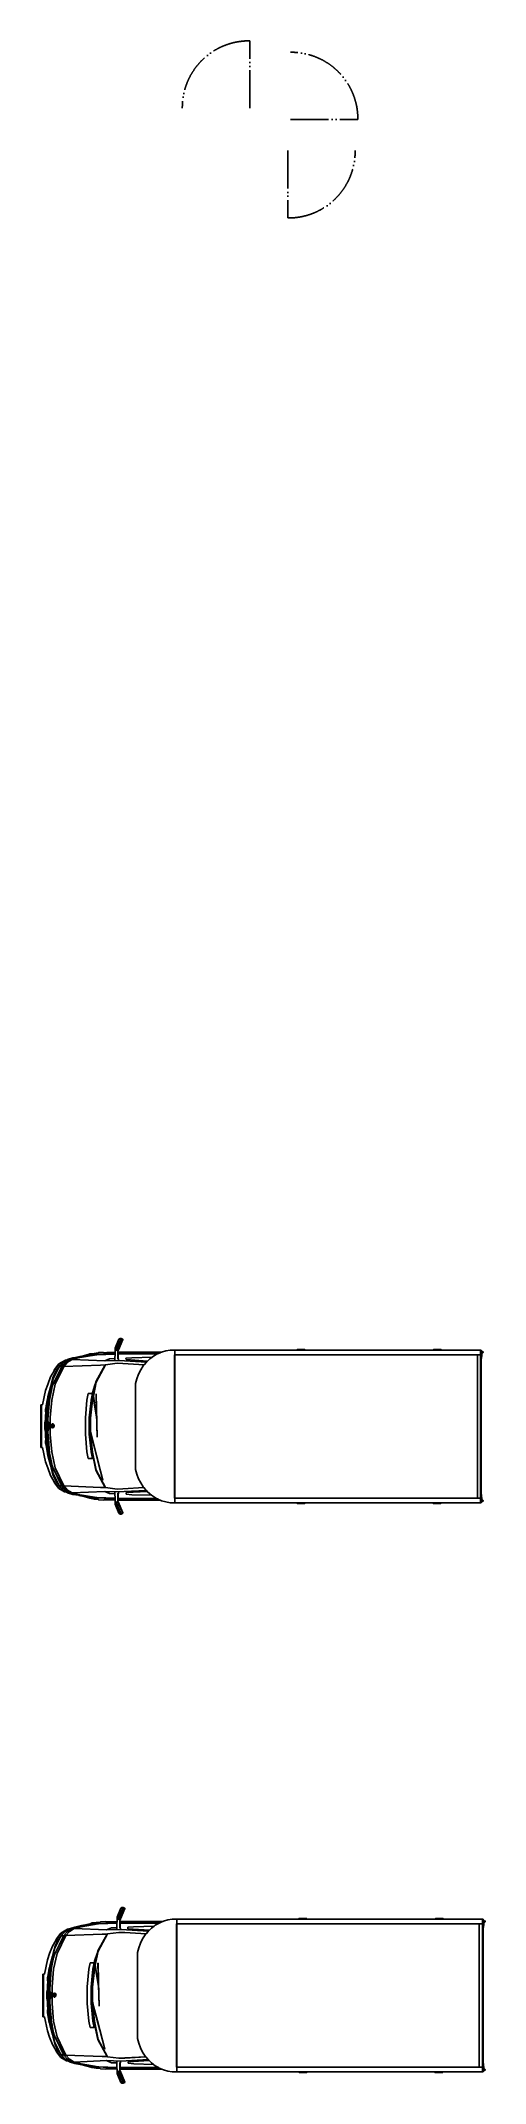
# Model space of a CAD drawing. Header units: millimetres. Extents: x 44692 to 659456, y -26273 to 14445.
# Drawn here: x 44692 to 50627, y -23641 to 3648 of the extents above; entities that cross this region are included whole.
import ezdxf

# ---------------------------------------------------------------- set-up
doc = ezdxf.new("R2010")
doc.units = ezdxf.units.MM
doc.header["$LTSCALE"] = 100
doc.linetypes.add('DIVIDEX2', pattern=[6.604, 5.08, -0.508, 0, -0.508, 0, -0.508])
doc.layers.add('Puertas', color=43, linetype='DIVIDEX2')
doc.layers.add('Transporte semielaborado', color=30, linetype='Continuous')

msp = doc.modelspace()

# ---------------------------------------------------------------- linework, layer by layer
at = {"layer": 'Puertas'}
for p, q in [((47482.237, 2747.729), (47482.237, 3647.729)), ((48027.118, 2595.384), (48927.118, 2595.384)), ((47990.77, 2180.938), (47990.77, 1280.938))]:
    msp.add_line(p, q, dxfattribs=at)
for centre, start, end in [((47473.405, 2756.561), 89.4321579, 180.5678421), ((48035.95, 2604.217), 359.4321579, 90.5678421), ((47999.602, 2172.106), 269.4321579, 0.5678421)]:
    msp.add_arc(centre, 891.211, start, end, dxfattribs=at)
at = {"layer": 'Transporte semielaborado'}
for p, q in [((45157.523, -13953.875), (45434.486, -13908.312)), ((45434.486, -13908.312), (45206.238, -13946.14)), ((45263.037, -13922.01), (45339.051, -13901.578)), ((45267.2, -13927.429), (45433.455, -13900.975)), ((45293.52, -13922.01), (45346.317, -13899.625)), ((45343.895, -13896.056), (45339.051, -13901.578)), ((45339.051, -13901.578), (45346.317, -13899.625)), ((45370.582, -13895.263), (45343.895, -13896.056)), ((45346.317, -13899.625), (45370.582, -13895.263)), ((45370.582, -13895.263), (45403.794, -13889.293)), ((45403.794, -13889.293), (45457.902, -13884.277)), ((45433.455, -13900.975), (45444.418, -13900.577)), ((45434.486, -13905.427), (45440.629, -13905.159)), ((45434.611, -13908.307), (45434.486, -13905.427)), ((45434.611, -13908.307), (45434.486, -13908.312)), ((45435.241, -13908.284), (45434.611, -13908.307)), ((45435.241, -13908.284), (45438.148, -13908.157)), ((45683.561, -13899.251), (45438.148, -13908.157)), ((45438.148, -13908.157), (45561.162, -13902.786)), ((45554.893, -13900.17), (45440.629, -13905.159)), ((45440.629, -13905.159), (45444.418, -13900.577)), ((45444.418, -13900.577), (45457.902, -13884.277)), ((45457.902, -13884.277), (45462.055, -13879.256)), ((45531.29, -13876.233), (45462.055, -13879.256)), ((45535.802, -13880.809), (45531.29, -13876.233)), ((45535.802, -13880.809), (45574.886, -13879.534)), ((45551.468, -13896.697), (45535.802, -13880.809)), ((45551.468, -13896.697), (45683.886, -13891.897)), ((45554.893, -13900.17), (45551.468, -13896.697)), ((45561.036, -13899.901), (45554.893, -13900.17)), ((45561.162, -13902.786), (45561.036, -13899.901)), ((45574.886, -13879.534), (45684.576, -13876.31)), ((45683.561, -13899.251), (45680.909, -13959.178)), ((45683.886, -13891.897), (45683.561, -13899.251)), ((45684.576, -13876.31), (45683.886, -13891.897)), ((45686.728, -13827.677), (45684.576, -13876.31)), ((45735.857, -13699.521), (45685.344, -13818.999)), ((45686.728, -13827.677), (45685.344, -13818.999)), ((45688.044, -13835.929), (45686.728, -13827.677)), ((45698.99, -13846.476), (45688.044, -13835.929)), ((45765.31, -13689.617), (45698.99, -13846.476)), ((45720.487, -13855.566), (45698.99, -13846.476)), ((45725.882, -13842.806), (45720.487, -13855.566)), ((45720.565, -13855.515), (45720.487, -13855.566)), ((45725.451, -13852.351), (45720.565, -13855.515)), ((45720.565, -13855.515), (45720.599, -13875.251)), ((45720.599, -13875.251), (45725.383, -13875.11)), ((45720.599, -13875.251), (45720.626, -13890.565)), ((45720.626, -13890.565), (45725.309, -13890.395)), ((45720.626, -13890.565), (45720.639, -13897.902)), ((45725.31, -13897.733), (45720.639, -13897.902)), ((45720.639, -13897.902), (45720.743, -13957.131)), ((45725.383, -13891.192), (45725.309, -13890.395)), ((45725.309, -13891.694), (45725.309, -13890.395)), ((45725.309, -13891.694), (45725.365, -13891.311)), ((45725.309, -13893.263), (45725.309, -13891.694)), ((45725.309, -13893.263), (45725.383, -13894.51)), ((45725.31, -13897.733), (45725.309, -13893.263)), ((45725.383, -13898.677), (45725.31, -13897.733)), ((45725.31, -13902.813), (45725.31, -13897.733)), ((45725.31, -13902.813), (45725.383, -13902.811)), ((45725.31, -13904.45), (45725.31, -13902.813)), ((45725.383, -13905.456), (45725.31, -13904.45)), ((45725.31, -13905.459), (45725.31, -13904.45)), ((45725.31, -13905.459), (45725.383, -13905.456)), ((45725.31, -13910.982), (45725.31, -13905.459)), ((45725.383, -13910.98), (45725.31, -13910.982)), ((45725.31, -13925.756), (45725.31, -13910.982)), ((45725.365, -13891.311), (45725.383, -13891.192)), ((45725.383, -13891.6), (45725.365, -13891.311)), ((46297.889, -13875.404), (45725.383, -13875.11)), ((45725.383, -13890.395), (45725.383, -13891.192)), ((45725.383, -13890.395), (46118.342, -13890.395)), ((45725.383, -13894.51), (45725.383, -13891.6)), ((45725.383, -13897.733), (45725.383, -13894.51)), ((45725.383, -13897.733), (45725.383, -13898.677)), ((46246.572, -13897.733), (45725.383, -13897.733)), ((45725.383, -13898.677), (45725.383, -13902.811)), ((45725.383, -13902.811), (45725.383, -13905.456)), ((45725.383, -13905.456), (45725.383, -13910.98)), ((45725.383, -13925.769), (45725.383, -13910.98)), ((45725.451, -13852.351), (45730.531, -13840.336)), ((45725.882, -13842.806), (45786.807, -13698.706)), ((45730.531, -13840.336), (45725.882, -13842.806)), ((45787.901, -13704.641), (45730.531, -13840.336)), ((45750.052, -13689.264), (45735.857, -13699.521)), ((45765.31, -13689.617), (45750.052, -13689.264)), ((45786.807, -13698.706), (45765.31, -13689.617)), ((45787.901, -13704.641), (45786.807, -13698.706)), ((46284.766, -13881.026), (46064.345, -13881.384)), ((46064.345, -13881.384), (46118.342, -13890.395)), ((46118.342, -13890.395), (46262.897, -13890.395)), ((46195.909, -13927.228), (46246.572, -13897.733)), ((46246.572, -13897.733), (46248.805, -13896.432)), ((46248.805, -13896.432), (46262.897, -13890.395)), ((46262.897, -13890.395), (46284.766, -13881.026)), ((46284.766, -13881.026), (46297.889, -13875.404)), ((46297.889, -13875.404), (46304.584, -13872.536)), ((46304.584, -13872.536), (46362.5, -13855.858)), ((46362.5, -13855.858), (46421.783, -13846.62)), ((46421.783, -13846.62), (46481.64, -13844.946)), ((46479.016, -13907.296), (46479.016, -13908.113)), ((46479.016, -13908.113), (46479.016, -15823.953)), ((46481.64, -13908.113), (46479.016, -13908.113)), ((46481.64, -13845.565), (46481.64, -13844.946)), ((46481.64, -13845.565), (46989.251, -13845.565)), ((46481.64, -13908.113), (46481.64, -13845.565)), ((47103.198, -13908.113), (46481.64, -13908.113)), ((46481.64, -15823.953), (46481.64, -13908.113)), ((46989.251, -13845.565), (46989.251, -13846.1)), ((46989.251, -13845.565), (48110.531, -13845.565)), ((47724.756, -13908.113), (47103.198, -13908.113)), ((48346.314, -13908.113), (47724.756, -13908.113)), ((48110.531, -13845.565), (48110.531, -13840.926)), ((48110.531, -13840.926), (48114.655, -13840.926)), ((48221.855, -13845.566), (48110.531, -13845.565)), ((48114.656, -13836.288), (48114.655, -13840.926)), ((48217.731, -13840.928), (48114.655, -13840.926)), ((48217.731, -13836.289), (48114.656, -13836.288)), ((48217.731, -13836.289), (48217.731, -13840.928)), ((48221.855, -13840.928), (48217.731, -13840.928)), ((48221.855, -13845.566), (48221.855, -13840.928)), ((48221.855, -13845.566), (48759.856, -13845.565)), ((48967.872, -13908.113), (48346.314, -13908.113)), ((48759.856, -13845.565), (48759.856, -13846.1)), ((49446.353, -13845.565), (48759.856, -13845.565)), ((49589.43, -13908.113), (48967.872, -13908.113)), ((49446.353, -13845.565), (49446.353, -13846.1)), ((49933.539, -13845.565), (49446.353, -13845.565)), ((50210.988, -13908.113), (49589.43, -13908.113)), ((49933.539, -13845.565), (49933.539, -13840.926)), ((49933.539, -13840.926), (49937.663, -13840.926)), ((49933.539, -13845.565), (50041.703, -13845.566)), ((49937.663, -13836.288), (49937.663, -13840.926)), ((50040.739, -13836.289), (49937.663, -13836.288)), ((50040.739, -13840.928), (49937.663, -13840.926)), ((50040.739, -13836.289), (50040.739, -13840.928)), ((50044.863, -13840.928), (50040.739, -13840.928)), ((50041.703, -13845.566), (50042.407, -13845.565)), ((50042.925, -13845.565), (50042.407, -13845.565)), ((50042.925, -13845.565), (50043.404, -13845.566)), ((50043.404, -13845.566), (50043.831, -13845.565)), ((50044.198, -13845.566), (50043.831, -13845.565)), ((50044.198, -13845.566), (50044.493, -13845.565)), ((50044.493, -13845.565), (50044.712, -13845.565)), ((50044.712, -13845.565), (50044.862, -13845.566)), ((50044.862, -13845.566), (50044.863, -13840.928)), ((50492.146, -13845.565), (50044.862, -13845.566)), ((50523.719, -13908.113), (50210.988, -13908.113)), ((50492.146, -13845.565), (50501.423, -13845.565)), ((50492.146, -13846.1), (50492.146, -13845.565)), ((50501.423, -13846.1), (50501.423, -13845.565)), ((50566.362, -13845.565), (50501.423, -13845.565)), ((50566.362, -13908.113), (50523.719, -13908.113)), ((50523.719, -13908.113), (50523.719, -15823.953)), ((50566.362, -13845.565), (50568.535, -13845.565)), ((50566.362, -13883.804), (50566.362, -13845.565)), ((50566.362, -13883.804), (50568.535, -13883.804)), ((50566.362, -13883.804), (50566.362, -13908.113)), ((50566.362, -13930.189), (50566.362, -13908.113)), ((50568.535, -13845.565), (50570.715, -13845.565)), ((50568.535, -13883.804), (50568.535, -13845.565)), ((50568.535, -13883.804), (50570.715, -13883.804)), ((50571.805, -13845.565), (50570.715, -13845.565)), ((50570.715, -13883.804), (50570.715, -13845.565)), ((50570.715, -13883.804), (50571.805, -13883.804)), ((50573.749, -13845.565), (50571.805, -13845.565)), ((50571.805, -13883.804), (50571.805, -13845.565)), ((50571.805, -13883.804), (50573.749, -13883.804)), ((50573.749, -13845.565), (50575.639, -13845.565)), ((50573.749, -13883.804), (50573.749, -13845.565)), ((50573.749, -13883.804), (50575.639, -13883.804)), ((50575.639, -13873.58), (50575.639, -13845.565)), ((50575.639, -13873.58), (50584.31, -13865.87)), ((50575.639, -13883.804), (50575.639, -13873.58)), ((50575.639, -13883.804), (50584.246, -13883.804)), ((50584.246, -13883.804), (50584.31, -13883.729)), ((50584.246, -13883.804), (50584.623, -13883.804)), ((50584.31, -13865.87), (50590.108, -13864.489)), ((50584.623, -13883.804), (50584.31, -13883.729)), ((50584.623, -13883.804), (50584.916, -13883.804)), ((50584.916, -13883.874), (50584.916, -13883.804)), ((50590.108, -13885.111), (50584.916, -13883.874)), ((50584.916, -13930.189), (50584.916, -13883.874)), ((50590.108, -13864.489), (50595.907, -13865.87)), ((50595.907, -13883.729), (50590.108, -13885.111)), ((50595.907, -13865.87), (50600.151, -13869.644)), ((50600.151, -13879.955), (50595.907, -13883.729)), ((50600.151, -13869.644), (50601.705, -13874.8)), ((50601.705, -13874.8), (50600.151, -13879.955)), ((44864.844, -14130.385), (44823.142, -14204.934)), ((44852.023, -14229.816), (44906.31, -14118.177)), ((44924.365, -14091.964), (44855.112, -14230.091)), ((44899.854, -14115.766), (44858.516, -14204.934)), ((44876.572, -14107.073), (44864.844, -14130.385)), ((44877.885, -14107.073), (44864.844, -14130.385)), ((44876.572, -14107.073), (44934.717, -14030.914)), ((45000.008, -14065.21), (44883.762, -14303.02)), ((44902.033, -14111.067), (44899.854, -14115.766)), ((44899.854, -14115.766), (44906.31, -14118.177)), ((44954.43, -14040.161), (44902.033, -14111.067)), ((44906.31, -14118.177), (44919.056, -14091.964)), ((44973.063, -14066.011), (44910.001, -14192.583)), ((44914.518, -14180.653), (44910.001, -14192.583)), ((44973.063, -14066.011), (44914.518, -14180.653)), ((44919.056, -14091.964), (44940.011, -14068.246)), ((44919.056, -14091.964), (44924.365, -14091.964)), ((44940.011, -14068.246), (44924.365, -14091.964)), ((45021.637, -13980.349), (44934.717, -14030.914)), ((44940.137, -14068.056), (44940.011, -14068.246)), ((44977.105, -14024.286), (44940.137, -14068.056)), ((44973.063, -14066.011), (44940.137, -14068.056)), ((44977.105, -14024.286), (44954.43, -14040.161)), ((44973.473, -14065.21), (44973.063, -14066.011)), ((44973.473, -14065.21), (45020.971, -14007.872)), ((44973.473, -14065.21), (45000.008, -14065.21)), ((44990.613, -14008.293), (44977.105, -14024.286)), ((45045.508, -13974.07), (44990.613, -14008.293)), ((45050.366, -14007.872), (45000.008, -14065.21)), ((45000.008, -14065.21), (45487.895, -14045.614)), ((45020.971, -14007.872), (45070.919, -13978.105)), ((45045.508, -13974.07), (45021.637, -13980.349)), ((45047.814, -13972.632), (45045.508, -13974.07)), ((45121.776, -13950.568), (45047.814, -13972.632)), ((45111.408, -13971.794), (45050.366, -14007.872)), ((45070.919, -13978.105), (45148.324, -13956.449)), ((45111.408, -13971.794), (45070.919, -13978.105)), ((45206.238, -13946.14), (45111.408, -13971.794)), ((45545.588, -13989.827), (45111.408, -13971.794)), ((45121.776, -13950.568), (45154.896, -13945.298)), ((45148.324, -13956.449), (45121.776, -13950.568)), ((45148.324, -13956.449), (45157.523, -13953.875)), ((45154.896, -13945.298), (45267.2, -13927.429)), ((45211.404, -13930.435), (45154.896, -13945.298)), ((45263.037, -13922.01), (45211.404, -13930.435)), ((45267.2, -13927.429), (45293.52, -13922.01)), ((45550.688, -14043.44), (45426.475, -14268.309)), ((45431.968, -14273.311), (45557.289, -14043.173)), ((45550.688, -14043.44), (45431.968, -14273.311)), ((45487.895, -14045.614), (45550.688, -14043.44)), ((45545.588, -13989.827), (45610.176, -13962.811)), ((45732.494, -13984.513), (45545.588, -13989.827)), ((45550.688, -14043.44), (45557.289, -14043.173)), ((45557.289, -14043.173), (45709.874, -14021.884)), ((45610.176, -13962.811), (45680.909, -13959.178)), ((45680.909, -13959.178), (45680.077, -13977.998)), ((45709.874, -14021.884), (45787.485, -14025.034)), ((45720.743, -13957.131), (45725.666, -13956.878)), ((45720.743, -13957.131), (45720.759, -13966.588)), ((45725.31, -13925.756), (45725.383, -13925.769)), ((45725.31, -13934.908), (45725.31, -13925.756)), ((45725.383, -13934.905), (45725.31, -13934.908)), ((45725.31, -13935.494), (45725.31, -13934.908)), ((45725.31, -13935.494), (45725.383, -13935.492)), ((45725.31, -13938.501), (45725.31, -13935.494)), ((45725.383, -13938.512), (45725.31, -13938.501)), ((45725.31, -13946.524), (45725.31, -13938.501)), ((45725.383, -13946.521), (45725.31, -13946.524)), ((45725.31, -13952.769), (45725.31, -13946.524)), ((45725.31, -13952.769), (45725.383, -13952.767)), ((45725.31, -13955.748), (45725.31, -13952.769)), ((45725.423, -13956.108), (45725.31, -13955.748)), ((45725.383, -13934.905), (45725.383, -13925.769)), ((45725.383, -13935.492), (45725.383, -13934.905)), ((45725.383, -13938.512), (45725.383, -13935.492)), ((45725.383, -13946.521), (45725.383, -13938.512)), ((45725.383, -13952.767), (45725.383, -13946.521)), ((45725.383, -13955.749), (45725.383, -13952.767)), ((45725.383, -13955.749), (45725.423, -13956.108)), ((45725.383, -13955.749), (45725.603, -13956.679)), ((45726.039, -13957.034), (45725.383, -13955.749)), ((45725.603, -13956.679), (45725.423, -13956.108)), ((45725.666, -13956.878), (45725.603, -13956.679)), ((45726.129, -13958.345), (45725.666, -13956.878)), ((45726.039, -13957.034), (45726.838, -13960.594)), ((45726.039, -13957.034), (45726.129, -13958.345)), ((45727.299, -13961.459), (45726.039, -13957.034)), ((45726.838, -13960.594), (45726.129, -13958.345)), ((45727.321, -13962.128), (45726.838, -13960.594)), ((45727.299, -13961.459), (45727.321, -13962.128)), ((45728.106, -13964.293), (45727.299, -13961.459)), ((45728.121, -13964.664), (45727.321, -13962.128)), ((45728.106, -13964.293), (45728.121, -13964.664)), ((45728.668, -13966.268), (45728.106, -13964.293)), ((45728.668, -13966.268), (45728.121, -13964.664)), ((45728.668, -13966.268), (45728.675, -13966.421)), ((45728.731, -13966.489), (45728.675, -13966.421)), ((45728.731, -13966.489), (45728.755, -13966.573)), ((45728.755, -13966.573), (45728.737, -13966.617)), ((45729.055, -13967.624), (45728.737, -13966.617)), ((45732.494, -13984.513), (45729.055, -13967.624)), ((45809.625, -13989.314), (45732.494, -13984.513)), ((45787.485, -14025.034), (46073.383, -14041.877)), ((46103.954, -14005.469), (45809.625, -13989.314)), ((45829.243, -13952.36), (45906.47, -13947.971)), ((45829.243, -13952.36), (45830.67, -13973.42)), ((46117.773, -13992.198), (45830.67, -13973.42)), ((45906.47, -13947.971), (46178.897, -13940.092)), ((45974.756, -14228.228), (45997.506, -14167.438)), ((45997.506, -14167.438), (46026.491, -14109.932)), ((46026.491, -14109.932), (46061.323, -14056.478)), ((46061.323, -14056.478), (46073.383, -14041.877)), ((46073.383, -14041.877), (46101.539, -14007.788)), ((46101.539, -14007.788), (46103.954, -14005.469)), ((46103.954, -14005.469), (46117.773, -13992.198)), ((46117.773, -13992.198), (46146.601, -13964.513)), ((46146.601, -13964.513), (46178.897, -13940.092)), ((46178.897, -13940.092), (46195.909, -13927.228)), ((50566.362, -13930.189), (50568.535, -13930.189)), ((50566.362, -13930.189), (50566.362, -15814.452)), ((50568.535, -15814.452), (50568.535, -13930.189)), ((50568.535, -13930.189), (50570.715, -13930.189)), ((50570.715, -15814.452), (50570.715, -13930.189)), ((50570.715, -13930.189), (50571.805, -13930.189)), ((50571.805, -15814.452), (50571.805, -13930.189)), ((50571.805, -13930.189), (50573.749, -13930.189)), ((50573.749, -15814.452), (50573.749, -13930.189)), ((50573.749, -13930.189), (50575.639, -13930.189)), ((50575.639, -13975.364), (50575.639, -13930.189)), ((50575.639, -13930.189), (50579.24, -13930.189)), ((50579.24, -13944.856), (50575.639, -13975.364)), ((50575.639, -15758.099), (50575.639, -13975.364)), ((50579.24, -13944.856), (50579.24, -13930.189)), ((50579.24, -13930.189), (50584.916, -13930.189)), ((44716.091, -14578.297), (44756.334, -14387.195)), ((44756.334, -14387.195), (44783.715, -14305.625)), ((44769.446, -14627.034), (44801.921, -14444.786)), ((44823.142, -14204.934), (44783.715, -14305.625)), ((44784.777, -14627.009), (44815.313, -14416.796)), ((44787.536, -14471.4), (44825.686, -14328.479)), ((44821.068, -14340.792), (44787.536, -14471.4)), ((44787.536, -14471.4), (44794.225, -14454.505)), ((44794.225, -14454.505), (44790.859, -14473.089)), ((44855.112, -14230.091), (44794.225, -14454.505)), ((44794.225, -14454.505), (44805.071, -14427.114)), ((44801.921, -14444.786), (44794.225, -14454.505)), ((44801.921, -14444.786), (44805.071, -14427.114)), ((44805.071, -14427.114), (44815.916, -14399.722)), ((44815.313, -14416.796), (44805.071, -14427.114)), ((44806.427, -14514.154), (44832.683, -14381.687)), ((44815.313, -14416.796), (44818.493, -14394.901)), ((44815.916, -14399.722), (44818.493, -14394.901)), ((44818.493, -14394.901), (44836.883, -14360.497)), ((44818.493, -14394.901), (44832.683, -14381.687)), ((44830.097, -14305.625), (44821.068, -14340.792)), ((44821.068, -14340.792), (44825.686, -14328.479)), ((44825.686, -14328.479), (44852.023, -14229.816)), ((44858.516, -14204.934), (44830.097, -14305.625)), ((44832.683, -14381.687), (44836.883, -14360.497)), ((44836.883, -14360.497), (44845.276, -14331.568)), ((44837.206, -14513.517), (44883.762, -14303.02)), ((44845.276, -14331.568), (44853.106, -14306.759)), ((44853.106, -14306.759), (44910.001, -14192.583)), ((45324.847, -14427.639), (45307.513, -14513.517)), ((45324.847, -14427.639), (45349.176, -14427.639)), ((45349.176, -14427.639), (45380.438, -14427.137)), ((45380.438, -14427.137), (45362.575, -14513.686)), ((45388.11, -14454.194), (45375.823, -14513.726)), ((45381.732, -14415.658), (45408.36, -14329.56)), ((45385.062, -14405.607), (45381.732, -14415.658)), ((45388.11, -14454.194), (45381.732, -14415.658)), ((45417.085, -14302.294), (45385.062, -14405.607)), ((45385.062, -14405.607), (45390.706, -14441.616)), ((45390.628, -14469.409), (45388.11, -14454.194)), ((45426.475, -14268.309), (45390.706, -14441.616)), ((45390.706, -14441.616), (45392.987, -14456.173)), ((45392.987, -14456.173), (45426.475, -14268.309)), ((45392.987, -14456.173), (45393.67, -14460.528)), ((45393.67, -14460.528), (45431.968, -14273.311)), ((45393.67, -14460.528), (45437.469, -14739.997)), ((45431.968, -14273.311), (45426.475, -14268.309)), ((45430.146, -14431.658), (45430.358, -14431.02)), ((45444.427, -15007.484), (45430.146, -14431.658)), ((45430.358, -14431.02), (45436.401, -14678.607)), ((45958.544, -14291.492), (45974.756, -14228.228)), ((45958.544, -15439.752), (45958.544, -14291.492)), ((44692.453, -14578.297), (44692.453, -15148.257)), ((44701.73, -14578.297), (44692.453, -14578.297)), ((44701.73, -14578.297), (44716.091, -14578.297)), ((44701.73, -14578.297), (44701.73, -15148.257)), ((44754.088, -14767.996), (44755.364, -14708.526)), ((44756.351, -14662.531), (44757.104, -14627.458)), ((44757.104, -14627.458), (44756.351, -14631.723)), ((44756.351, -14631.723), (44756.351, -14662.531)), ((44756.351, -14662.531), (44756.351, -14669.958)), ((44763.982, -14588.498), (44757.104, -14627.458)), ((44759.397, -14678.175), (44757.429, -14769.666)), ((44763.049, -14626.637), (44759.397, -14678.175)), ((44761.684, -14729.198), (44760.775, -14771.125)), ((44761.684, -14729.198), (44769.446, -14627.034)), ((44790.859, -14473.089), (44763.049, -14626.637)), ((44763.982, -14588.498), (44780.027, -14498.229)), ((44779.907, -14498.28), (44763.982, -14588.498)), ((44784.777, -14627.009), (44773.429, -14766.121)), ((44780.036, -14497.553), (44779.907, -14498.28)), ((44779.907, -14498.28), (44780.027, -14498.229)), ((44780.027, -14498.229), (44780.324, -14496.558)), ((44780.324, -14496.558), (44780.036, -14497.553)), ((44784.856, -14480.939), (44780.324, -14496.558)), ((44790.936, -14716.965), (44784.604, -14779.083)), ((44790.859, -14473.089), (44784.856, -14480.939)), ((44786.899, -14473.9), (44784.856, -14480.939)), ((44786.378, -14776.64), (44790.936, -14716.965)), ((44787.536, -14471.4), (44786.899, -14473.9)), ((44790.936, -14716.965), (44806.427, -14514.154)), ((44817.157, -14748.372), (44837.206, -14513.517)), ((45307.513, -14513.517), (45286.948, -14750.434)), ((45358.587, -14559.632), (45339.247, -14752.399)), ((45375.823, -14513.726), (45351.83, -14752.871)), ((45356.842, -14755.473), (45375.823, -14513.726)), ((45356.842, -14755.473), (45382.328, -14515.973)), ((45362.575, -14513.686), (45358.587, -14559.632)), ((45375.823, -14513.726), (45382.328, -14515.973)), ((45382.328, -14515.973), (45390.628, -14469.409)), ((45382.328, -14515.973), (45391.176, -14472.72)), ((45391.176, -14472.72), (45390.628, -14469.409)), ((45436.096, -14744.142), (45391.176, -14472.72)), ((45444.709, -15006.635), (45436.401, -14678.607)), ((45436.401, -14678.607), (45444.427, -15007.484)), ((44745.294, -14836.081), (44744.67, -14858.891)), ((44744.67, -14858.891), (44745.294, -14881.701)), ((44747.125, -14814.825), (44745.294, -14836.081)), ((44745.294, -14881.701), (44747.125, -14902.957)), ((44750.037, -14796.573), (44747.125, -14814.825)), ((44747.125, -14902.957), (44750.037, -14921.209)), ((44753.832, -14782.567), (44750.037, -14796.573)), ((44750.037, -14921.209), (44753.832, -14935.215)), ((44750.763, -14837.281), (44750.171, -14858.891)), ((44750.171, -14858.891), (44750.763, -14880.5)), ((44752.497, -14817.144), (44750.763, -14837.281)), ((44750.763, -14880.5), (44752.497, -14900.637)), ((44755.256, -14799.853), (44752.497, -14817.144)), ((44752.497, -14900.637), (44755.256, -14917.929)), ((44754.088, -14782.057), (44753.832, -14782.567)), ((44753.832, -14935.215), (44754.088, -14935.725)), ((44754.088, -14782.057), (44754.088, -14767.996)), ((44757.429, -14775.4), (44754.088, -14782.057)), ((44754.088, -14782.789), (44754.088, -14782.76)), ((44754.088, -14935.022), (44754.088, -14934.992)), ((44754.088, -14957.592), (44754.088, -14935.725)), ((44754.088, -14935.725), (44757.429, -14942.382)), ((44755.364, -15017.062), (44754.088, -14957.592)), ((44758.375, -14788.339), (44755.256, -14799.853)), ((44755.256, -14917.929), (44758.375, -14929.443)), ((44756.296, -14784.421), (44756.233, -14784.653)), ((44756.233, -14933.129), (44756.296, -14933.361)), ((44757.429, -14769.666), (44757.429, -14775.4)), ((44758.251, -14773.763), (44757.429, -14775.4)), ((44757.429, -14785.274), (44757.429, -14785.692)), ((44757.429, -14831.189), (44757.429, -14886.592)), ((44757.429, -14932.09), (44757.429, -14932.508)), ((44757.429, -14942.382), (44757.429, -14955.922)), ((44757.429, -14942.382), (44758.251, -14944.019)), ((44757.429, -14955.922), (44759.397, -15047.413)), ((44762.993, -14770.76), (44758.251, -14773.763)), ((44758.251, -14773.763), (44760.775, -14771.125)), ((44758.251, -14944.019), (44762.993, -14947.022)), ((44760.77, -14946.652), (44758.251, -14944.019)), ((44758.373, -14785.984), (44758.375, -14788.339)), ((44758.375, -14929.443), (44758.373, -14931.798)), ((44758.375, -14788.339), (44758.456, -14858.891)), ((44758.456, -14858.891), (44758.375, -14929.443)), ((44758.456, -14858.891), (44768.495, -14850.857)), ((44758.456, -14858.891), (44768.495, -14866.925)), ((44758.456, -14858.891), (44781.317, -14858.891)), ((44760.77, -14782.76), (44758.938, -14786.409)), ((44758.938, -14786.409), (44760.77, -14786.409)), ((44758.938, -14786.409), (44760.77, -14798.764)), ((44760.77, -14919.017), (44758.938, -14931.372)), ((44758.938, -14931.372), (44760.77, -14931.372)), ((44758.938, -14931.372), (44760.77, -14935.022)), ((44763.038, -14778.243), (44760.77, -14782.76)), ((44760.77, -14782.76), (44760.77, -14786.409)), ((44760.77, -14786.409), (44760.77, -14798.764)), ((44760.77, -14798.764), (44768.495, -14850.857)), ((44768.495, -14866.925), (44760.77, -14919.017)), ((44760.77, -14919.017), (44760.77, -14931.372)), ((44760.77, -14931.372), (44760.77, -14935.022)), ((44760.77, -14935.022), (44763.038, -14939.539)), ((44760.77, -14946.652), (44760.77, -14954.251)), ((44762.538, -14948.5), (44760.77, -14946.652)), ((44760.77, -14954.251), (44761.675, -14995.978)), ((44760.775, -14771.125), (44762.538, -14769.282)), ((44769.445, -15098.554), (44761.675, -14995.978)), ((44767.53, -14766.121), (44762.538, -14769.282)), ((44762.538, -14948.5), (44767.53, -14951.661)), ((44767.736, -14773.763), (44762.993, -14770.76)), ((44762.993, -14947.022), (44767.736, -14944.019)), ((44767.53, -14775.398), (44763.038, -14778.243)), ((44763.038, -14939.539), (44767.53, -14942.384)), ((44772.523, -14769.282), (44767.53, -14766.121)), ((44767.53, -14766.121), (44773.429, -14766.121)), ((44769.035, -14776.351), (44767.53, -14775.398)), ((44767.53, -14942.384), (44769.035, -14941.431)), ((44767.53, -14951.661), (44772.523, -14948.5)), ((44767.53, -14951.661), (44772.804, -14951.661)), ((44769.035, -14776.351), (44767.736, -14773.763)), ((44767.736, -14944.019), (44769.035, -14941.431)), ((44768.495, -14850.857), (44781.259, -14856.764)), ((44768.495, -14850.857), (44772.687, -14850.857)), ((44781.259, -14861.018), (44768.495, -14866.925)), ((44768.495, -14866.925), (44772.687, -14866.925)), ((44772.155, -14782.567), (44769.035, -14776.351)), ((44769.035, -14941.431), (44772.155, -14935.215)), ((44772.687, -14784.532), (44772.155, -14782.567)), ((44772.155, -14935.215), (44772.687, -14933.25)), ((44777.174, -14778.55), (44772.523, -14769.282)), ((44772.523, -14948.5), (44777.174, -14939.232)), ((44775.95, -14796.573), (44772.687, -14784.532)), ((44772.687, -14784.532), (44772.687, -14850.857)), ((44772.687, -14850.857), (44772.687, -14852.417)), ((44772.687, -14865.364), (44772.687, -14866.925)), ((44772.687, -14866.925), (44772.687, -14933.25)), ((44772.687, -14933.25), (44775.95, -14921.209)), ((44772.687, -14948.915), (44772.687, -14950.233)), ((44772.687, -14950.233), (44772.804, -14951.661)), ((44772.804, -14951.661), (44784.776, -15098.579)), ((44773.429, -14766.121), (44773.204, -14768.881)), ((44778.862, -14814.825), (44775.95, -14796.573)), ((44775.95, -14921.209), (44778.862, -14902.957)), ((44781.169, -14793.293), (44777.174, -14778.55)), ((44777.174, -14939.232), (44781.169, -14924.489)), ((44780.693, -14836.081), (44778.862, -14814.825)), ((44778.862, -14902.957), (44780.693, -14881.701)), ((44781.173, -14853.633), (44780.693, -14836.081)), ((44780.693, -14881.701), (44781.173, -14864.149)), ((44784.234, -14812.506), (44781.169, -14793.293)), ((44781.169, -14924.489), (44784.234, -14905.276)), ((44781.259, -14856.764), (44781.173, -14853.633)), ((44781.173, -14864.149), (44781.259, -14861.018)), ((44781.317, -14858.891), (44781.259, -14856.764)), ((44781.259, -14861.018), (44781.317, -14858.891)), ((44786.161, -14834.88), (44784.234, -14812.506)), ((44784.234, -14905.276), (44786.161, -14882.901)), ((44784.604, -14779.083), (44786.514, -14778.964)), ((44784.604, -14779.083), (44784.609, -14804.541)), ((44784.604, -14779.083), (44786.94, -14786.22)), ((44784.604, -14946.215), (44784.626, -14913.235)), ((44784.668, -14946.017), (44784.604, -14946.215)), ((44784.604, -14946.215), (44784.632, -14946.422)), ((44784.604, -14946.215), (44784.632, -14946.215)), ((44784.604, -14946.505), (44784.632, -14946.422)), ((44784.604, -14946.505), (44784.636, -14946.552)), ((44784.632, -14946.506), (44784.604, -14946.505)), ((44784.626, -14913.235), (44784.668, -14946.017)), ((44784.632, -14946.422), (44786.591, -14940.435)), ((44784.668, -14946.017), (44784.632, -14946.215)), ((44784.632, -14946.215), (44784.632, -14946.422)), ((44786.574, -14946.627), (44784.632, -14946.506)), ((44784.632, -14946.506), (44784.636, -14946.552)), ((44792.372, -15022.578), (44784.636, -14946.552)), ((44784.668, -14946.017), (44786.624, -14939.869)), ((44786.818, -14858.891), (44786.161, -14834.88)), ((44786.161, -14882.901), (44786.818, -14858.891)), ((44786.514, -14778.964), (44786.378, -14776.64)), ((44786.574, -14946.627), (44786.498, -14945.635)), ((44786.94, -14786.22), (44786.514, -14778.964)), ((44792.372, -15022.578), (44786.574, -14946.627)), ((44786.591, -14940.435), (44786.624, -14939.869)), ((44786.591, -14940.435), (44786.711, -14940.067)), ((44786.673, -14939.714), (44786.624, -14939.869)), ((44786.673, -14939.714), (44787.956, -14917.184)), ((44787.956, -14803.518), (44786.94, -14786.22)), ((44788.642, -14805.634), (44787.956, -14803.518)), ((44787.956, -14917.184), (44789.681, -14911.865)), ((44797.947, -14834.314), (44788.642, -14805.634)), ((44789.681, -14911.865), (44797.947, -14886.387)), ((44797.947, -14886.387), (44797.947, -14834.314)), ((44817.157, -14972.33), (44817.157, -14748.372)), ((44837.206, -15207.185), (44817.157, -14972.33)), ((44828.661, -14859.343), (44829.487, -14852.145)), ((44829.194, -14866.546), (44828.661, -14859.343)), ((44831.05, -14873.263), (44829.194, -14866.546)), ((44829.487, -14852.145), (44831.617, -14845.442)), ((44834.104, -14879.037), (44831.05, -14873.263)), ((44831.617, -14845.442), (44834.906, -14839.692)), ((44838.146, -14883.474), (44834.104, -14879.037)), ((44834.906, -14839.692), (44839.128, -14835.286)), ((44835.312, -14859.368), (44835.863, -14854.569)), ((44835.667, -14864.17), (44835.312, -14859.368)), ((44836.905, -14868.648), (44835.667, -14864.17)), ((44835.863, -14854.569), (44837.283, -14850.101)), ((44838.94, -14872.497), (44836.905, -14868.648)), ((44837.283, -14850.101), (44839.475, -14846.267)), ((44842.901, -14886.271), (44838.146, -14883.474)), ((44841.635, -14875.455), (44838.94, -14872.497)), ((44839.128, -14835.286), (44843.997, -14832.525)), ((44839.475, -14846.267), (44842.29, -14843.33)), ((44847.934, -14859.39), (44841.635, -14875.455)), ((44841.635, -14875.455), (44846.951, -14859.411)), ((44849.588, -14861.261), (44841.635, -14875.455)), ((44844.805, -14877.32), (44841.635, -14875.455)), ((44842.29, -14843.33), (44845.536, -14841.489)), ((44846.951, -14859.411), (44842.29, -14843.33)), ((44842.29, -14843.33), (44849.486, -14857.413)), ((44847.934, -14859.39), (44842.29, -14843.33)), ((44842.901, -14886.271), (44848.046, -14887.239)), ((44843.997, -14832.525), (44849.18, -14831.597)), ((44848.235, -14877.965), (44844.805, -14877.32)), ((44845.536, -14841.489), (44848.991, -14840.87)), ((44847.934, -14859.39), (44846.951, -14859.411)), ((44847.382, -14887.114), (44849.381, -14886.987)), ((44847.934, -14859.39), (44849.486, -14857.413)), ((44847.934, -14859.39), (44849.588, -14861.261)), ((44847.934, -14859.39), (44861.915, -14859.468)), ((44853.229, -14886.31), (44848.046, -14887.239)), ((44848.753, -14887.266), (44848.046, -14887.239)), ((44851.691, -14877.346), (44848.235, -14877.965)), ((44853.936, -14886.337), (44848.753, -14887.266)), ((44848.991, -14840.87), (44852.421, -14841.515)), ((44849.18, -14831.597), (44854.325, -14832.564)), ((44849.887, -14831.623), (44849.18, -14831.597)), ((44849.486, -14857.413), (44861.915, -14859.468)), ((44861.915, -14859.468), (44849.588, -14861.261)), ((44849.887, -14831.623), (44855.032, -14832.591)), ((44854.937, -14875.505), (44851.691, -14877.346)), ((44852.421, -14841.515), (44855.592, -14843.38)), ((44858.098, -14883.549), (44853.229, -14886.31)), ((44858.805, -14883.576), (44853.936, -14886.337)), ((44854.325, -14832.564), (44859.081, -14835.361)), ((44857.752, -14872.568), (44854.937, -14875.505)), ((44855.032, -14832.591), (44859.788, -14835.388)), ((44855.592, -14843.38), (44858.286, -14846.338)), ((44859.944, -14868.735), (44857.752, -14872.568)), ((44862.321, -14879.143), (44858.098, -14883.549)), ((44858.286, -14846.338), (44860.322, -14850.187)), ((44863.028, -14879.17), (44858.805, -14883.576)), ((44859.081, -14835.361), (44863.123, -14839.798)), ((44859.788, -14835.388), (44863.83, -14839.825)), ((44861.364, -14864.266), (44859.944, -14868.735)), ((44860.322, -14850.187), (44861.56, -14854.665)), ((44861.915, -14859.468), (44861.364, -14864.266)), ((44861.56, -14854.665), (44861.915, -14859.468)), ((44865.609, -14873.393), (44862.321, -14879.143)), ((44866.316, -14873.42), (44863.028, -14879.17)), ((44863.123, -14839.798), (44866.176, -14845.572)), ((44863.83, -14839.825), (44866.883, -14845.599)), ((44867.739, -14866.691), (44865.609, -14873.393)), ((44866.176, -14845.572), (44868.033, -14852.289)), ((44868.446, -14866.717), (44866.316, -14873.42)), ((44866.883, -14845.599), (44868.74, -14852.316)), ((44868.566, -14859.492), (44867.739, -14866.691)), ((44868.033, -14852.289), (44868.566, -14859.492)), ((44869.273, -14859.519), (44868.446, -14866.717)), ((44868.74, -14852.316), (44869.273, -14859.519)), ((45286.948, -14750.434), (45286.948, -14970.267)), ((45286.948, -14970.267), (45307.513, -15207.185)), ((45339.247, -14752.399), (45339.247, -14968.303)), ((45339.247, -14968.303), (45358.587, -15161.07)), ((45348.688, -14902.4), (45351.83, -14916.357)), ((45351.83, -14752.871), (45356.842, -14755.473)), ((45351.83, -14752.871), (45351.83, -14916.357)), ((45351.83, -14916.357), (45356.842, -14938.62)), ((45351.83, -14917.661), (45351.83, -14967.83)), ((45351.83, -14967.83), (45356.842, -14970.115)), ((45351.83, -14967.83), (45375.823, -15206.975)), ((45356.842, -14938.62), (45356.842, -14755.473)), ((45356.842, -14938.62), (45371.9, -15005.508)), ((45356.842, -14970.115), (45356.842, -14949.097)), ((45375.823, -15206.975), (45356.842, -14970.115)), ((45382.328, -15209.615), (45356.842, -14970.115)), ((45371.9, -15015.105), (45358.06, -14955.631)), ((45371.9, -15005.508), (45434.981, -15251.476)), ((45437.469, -14739.997), (45436.096, -14744.142)), ((45444.427, -15007.484), (45444.709, -15006.635)), ((44701.73, -15148.257), (44692.453, -15148.257)), ((44701.73, -15148.257), (44716.3, -15148.257)), ((44756.334, -15338.393), (44716.3, -15148.257)), ((44756.351, -15055.882), (44756.351, -15063.057)), ((44757.104, -15098.148), (44756.351, -15063.057)), ((44756.351, -15063.057), (44756.351, -15093.865)), ((44756.351, -15093.865), (44757.104, -15098.148)), ((44757.104, -15098.148), (44761.215, -15121.528)), ((44759.397, -15047.413), (44763.302, -15098.495)), ((44780.027, -15227.359), (44761.215, -15121.528)), ((44761.215, -15121.528), (44779.807, -15227.265)), ((44763.302, -15098.495), (44790.49, -15251.621)), ((44769.445, -15098.554), (44801.788, -15280.28)), ((44780.027, -15227.359), (44779.807, -15227.265)), ((44779.807, -15227.265), (44780.036, -15228.562)), ((44780.566, -15230.391), (44780.027, -15227.359)), ((44780.036, -15228.562), (44780.566, -15230.391)), ((44780.566, -15230.391), (44784.563, -15244.166)), ((44790.49, -15251.621), (44784.563, -15244.166)), ((44784.563, -15244.166), (44786.899, -15252.215)), ((44784.694, -15111.58), (44784.869, -15109.97)), ((44784.766, -15116.278), (44784.694, -15111.58)), ((44785.025, -15119.711), (44784.766, -15116.278)), ((44784.776, -15098.579), (44786.417, -15109.76)), ((44786.417, -15109.76), (44784.869, -15109.97)), ((44784.869, -15109.97), (44786.575, -15110.831)), ((44785.488, -15123.813), (44785.025, -15119.711)), ((44786.107, -15127.835), (44785.488, -15123.813)), ((44786.873, -15131.837), (44786.107, -15127.835)), ((44787.533, -15109.609), (44786.417, -15109.76)), ((44786.417, -15109.76), (44786.575, -15110.831)), ((44786.575, -15110.831), (44787.14, -15111.116)), ((44787.14, -15111.116), (44786.754, -15115.193)), ((44786.754, -15115.193), (44786.787, -15118.551)), ((44786.787, -15118.551), (44787.2, -15122.647)), ((44787.777, -15135.549), (44786.873, -15131.837)), ((44786.899, -15252.215), (44787.184, -15253.324)), ((44787.372, -15111.084), (44787.14, -15111.116)), ((44793.744, -15269.887), (44787.184, -15253.324)), ((44787.184, -15253.324), (44787.374, -15254.058)), ((44787.2, -15122.647), (44787.783, -15126.183)), ((44787.372, -15111.084), (44787.533, -15109.609)), ((44789.803, -15110.755), (44787.372, -15111.084)), ((44787.374, -15254.058), (44793.744, -15269.887)), ((44825.28, -15396.024), (44787.374, -15254.058)), ((44787.374, -15254.058), (44820.981, -15384.562)), ((44787.533, -15109.609), (44789.803, -15110.755)), ((44788.809, -15138.701), (44787.777, -15135.549)), ((44787.783, -15126.183), (44788.351, -15128.709)), ((44788.351, -15128.709), (44788.953, -15130.35)), ((44789.928, -15140.959), (44788.809, -15138.701)), ((44788.953, -15130.35), (44789.441, -15130.977)), ((44789.441, -15130.977), (44788.991, -15128.623)), ((44789.182, -15128.597), (44789.553, -15131.121)), ((44791.879, -15149.376), (44789.215, -15149.737)), ((44790.701, -15160.727), (44789.215, -15149.737)), ((44789.215, -15149.737), (44796.524, -15153.406)), ((44789.803, -15110.755), (44789.417, -15114.832)), ((44789.417, -15114.832), (44789.45, -15118.19)), ((44789.441, -15130.977), (44789.553, -15131.121)), ((44789.45, -15118.19), (44789.684, -15120.509)), ((44789.553, -15131.121), (44789.637, -15131.229)), ((44789.684, -15120.509), (44789.567, -15120.525)), ((44789.7, -15121.434), (44789.567, -15120.525)), ((44789.567, -15120.525), (44789.692, -15120.587)), ((44789.637, -15131.229), (44789.93, -15131.339)), ((44792.231, -15120.164), (44789.684, -15120.509)), ((44789.684, -15120.509), (44789.692, -15120.587)), ((44789.692, -15120.587), (44791.126, -15121.301)), ((44789.908, -15122.908), (44789.7, -15121.434)), ((44790.33, -15126.542), (44789.908, -15122.908)), ((44791.092, -15141.991), (44789.928, -15140.959)), ((44789.93, -15131.339), (44790.341, -15130.757)), ((44790.474, -15129.158), (44790.33, -15126.542)), ((44790.341, -15130.757), (44790.474, -15129.158)), ((44790.49, -15251.621), (44793.744, -15269.887)), ((44794.154, -15162.466), (44790.701, -15160.727)), ((44791.142, -15141.951), (44791.092, -15141.991)), ((44792.371, -15121.133), (44791.126, -15121.301)), ((44791.126, -15121.301), (44791.712, -15125.1)), ((44791.721, -15141.489), (44791.142, -15141.951)), ((44793.756, -15141.63), (44791.142, -15141.951)), ((44791.142, -15141.951), (44792.26, -15149.568)), ((44794.079, -15114.368), (44791.415, -15114.728)), ((44791.415, -15114.728), (44793.187, -15115.644)), ((44792.45, -15119.285), (44791.415, -15114.728)), ((44791.801, -15130.559), (44791.705, -15129.952)), ((44791.712, -15125.1), (44792.723, -15130.223)), ((44792.088, -15140.185), (44791.721, -15141.489)), ((44791.801, -15130.559), (44791.772, -15130.563)), ((44791.883, -15131.074), (44791.801, -15130.559)), ((44791.801, -15130.559), (44791.828, -15131.082)), ((44791.883, -15131.074), (44791.828, -15131.082)), ((44791.828, -15131.082), (44791.934, -15132.052)), ((44791.879, -15149.376), (44792.26, -15149.568)), ((44792.074, -15132.283), (44791.883, -15131.074)), ((44791.934, -15132.052), (44792.233, -15136.215)), ((44792.922, -15136.735), (44792.074, -15132.283)), ((44792.243, -15138.34), (44792.088, -15140.185)), ((44792.363, -15121.074), (44792.231, -15120.164)), ((44792.231, -15120.164), (44792.654, -15120.375)), ((44792.233, -15136.215), (44792.243, -15138.34)), ((44792.26, -15149.568), (44796.155, -15151.523)), ((44792.371, -15121.133), (44792.363, -15121.074)), ((44792.784, -15121.077), (44792.371, -15121.133)), ((44792.372, -15022.578), (44792.385, -15022.707)), ((44803.281, -15165.358), (44792.385, -15022.707)), ((44792.654, -15120.375), (44792.45, -15119.285)), ((44792.784, -15121.077), (44792.654, -15120.375)), ((44792.723, -15130.223), (44792.783, -15130.426)), ((44793.004, -15130.397), (44792.783, -15130.426)), ((44792.783, -15130.426), (44792.842, -15130.627)), ((44793.133, -15122.947), (44792.784, -15121.077)), ((44792.842, -15130.627), (44793.004, -15130.397)), ((44792.842, -15130.627), (44793.296, -15132.176)), ((44793.492, -15139.005), (44792.922, -15136.735)), ((44793.004, -15130.397), (44793.022, -15130.183)), ((44793.788, -15127.327), (44793.133, -15122.947)), ((44794.333, -15115.488), (44793.187, -15115.644)), ((44793.187, -15115.644), (44793.668, -15117.416)), ((44794.148, -15132.061), (44793.296, -15132.176)), ((44793.296, -15132.176), (44793.813, -15132.87)), ((44793.756, -15141.63), (44793.348, -15141.269)), ((44793.48, -15170.643), (44793.656, -15169.032)), ((44793.552, -15175.341), (44793.48, -15170.643)), ((44794.162, -15141.024), (44793.492, -15139.005)), ((44793.811, -15178.774), (44793.552, -15175.341)), ((44795.089, -15168.838), (44793.656, -15169.032)), ((44793.656, -15169.032), (44795.235, -15169.83)), ((44793.668, -15117.416), (44794.684, -15122.15)), ((44801.788, -15280.28), (44793.744, -15269.887)), ((44793.744, -15269.887), (44794.24, -15271.228)), ((44794.263, -15141.225), (44793.756, -15141.63)), ((44794.098, -15130.008), (44793.788, -15127.327)), ((44794.275, -15182.876), (44793.811, -15178.774)), ((44793.813, -15132.87), (44794.092, -15132.546)), ((44794.079, -15114.368), (44795.85, -15115.283)), ((44794.333, -15115.488), (44794.079, -15114.368)), ((44794.092, -15132.546), (44794.148, -15132.061)), ((44794.193, -15131.67), (44794.098, -15130.008)), ((44794.148, -15132.061), (44794.193, -15131.67)), ((44800.618, -15165.721), (44794.154, -15162.466)), ((44794.154, -15162.466), (44795.089, -15168.838)), ((44794.263, -15141.225), (44794.162, -15141.024)), ((44794.24, -15271.228), (44794.289, -15271.266)), ((44794.24, -15271.228), (44809.801, -15310.452)), ((44794.902, -15142.502), (44794.263, -15141.225)), ((44794.893, -15186.898), (44794.275, -15182.876)), ((44855.127, -15495.642), (44794.289, -15271.266)), ((44805, -15298.322), (44794.289, -15271.266)), ((44795.85, -15115.283), (44794.333, -15115.488)), ((44794.684, -15122.15), (44795.811, -15128.89)), ((44797.387, -15143.86), (44794.723, -15144.221)), ((44794.723, -15144.221), (44796.802, -15145.244)), ((44796.155, -15151.523), (44794.723, -15144.221)), ((44795.659, -15190.899), (44794.893, -15186.898)), ((44795.684, -15143.147), (44794.902, -15142.502)), ((44796.319, -15168.672), (44795.089, -15168.838)), ((44795.089, -15168.838), (44795.235, -15169.83)), ((44795.235, -15169.83), (44795.926, -15170.179)), ((44795.926, -15170.179), (44795.54, -15174.256)), ((44795.54, -15174.256), (44795.573, -15177.614)), ((44795.573, -15177.614), (44795.986, -15181.71)), ((44796.563, -15194.612), (44795.659, -15190.899)), ((44798.347, -15142.786), (44795.684, -15143.147)), ((44796.173, -15142.853), (44795.684, -15143.147)), ((44795.811, -15128.89), (44796.052, -15130.528)), ((44795.85, -15115.283), (44796.332, -15117.055)), ((44796.158, -15170.147), (44795.926, -15170.179)), ((44795.986, -15181.71), (44796.569, -15185.246)), ((44796.052, -15130.528), (44796.581, -15135.306)), ((44796.524, -15153.406), (44796.155, -15151.523)), ((44796.158, -15170.147), (44796.319, -15168.672)), ((44798.589, -15169.818), (44796.158, -15170.147)), ((44796.519, -15142.12), (44796.173, -15142.853)), ((44796.319, -15168.672), (44798.589, -15169.818)), ((44796.332, -15117.055), (44797.348, -15121.789)), ((44796.72, -15140.949), (44796.519, -15142.12)), ((44797.595, -15197.764), (44796.563, -15194.612)), ((44796.569, -15185.246), (44797.137, -15187.772)), ((44796.581, -15135.306), (44796.778, -15139.338)), ((44796.751, -15129.561), (44796.661, -15128.775)), ((44796.778, -15139.338), (44796.72, -15140.949)), ((44799.465, -15144.883), (44796.802, -15145.244)), ((44796.802, -15145.244), (44800.618, -15165.721)), ((44797.137, -15187.772), (44797.739, -15189.413)), ((44797.348, -15121.789), (44798.475, -15128.53)), ((44797.387, -15143.86), (44799.465, -15144.883)), ((44797.566, -15142.141), (44797.489, -15141.989)), ((44798.111, -15142.591), (44797.566, -15142.141)), ((44798.714, -15200.022), (44797.595, -15197.764)), ((44797.739, -15189.413), (44798.195, -15189.998)), ((44798.098, -15189.365), (44798.195, -15189.998)), ((44798.423, -15190.292), (44798.195, -15189.998)), ((44798.589, -15169.818), (44798.203, -15173.895)), ((44798.203, -15173.895), (44798.236, -15177.253)), ((44798.236, -15177.253), (44798.471, -15179.572)), ((44798.837, -15142.492), (44798.347, -15142.786)), ((44798.471, -15179.572), (44798.353, -15179.588)), ((44798.486, -15180.497), (44798.353, -15179.588)), ((44798.353, -15179.588), (44798.478, -15179.65)), ((44798.423, -15190.292), (44798.716, -15190.402)), ((44801.017, -15179.227), (44798.471, -15179.572)), ((44798.471, -15179.572), (44798.478, -15179.65)), ((44798.475, -15128.53), (44798.715, -15130.167)), ((44798.478, -15179.65), (44799.912, -15180.364)), ((44798.695, -15181.971), (44798.486, -15180.497)), ((44799.116, -15185.605), (44798.695, -15181.971)), ((44799.808, -15200.992), (44798.714, -15200.022)), ((44798.715, -15130.167), (44799.245, -15134.945)), ((44798.716, -15190.402), (44799.127, -15189.82)), ((44799.182, -15141.76), (44798.837, -15142.492)), ((44799.26, -15188.221), (44799.116, -15185.605)), ((44799.127, -15189.82), (44799.26, -15188.221)), ((44799.384, -15140.588), (44799.182, -15141.76)), ((44799.245, -15134.945), (44799.441, -15138.978)), ((44799.441, -15138.978), (44799.384, -15140.588)), ((44799.465, -15144.883), (44803.281, -15165.358)), ((44799.878, -15201.054), (44799.808, -15200.992)), ((44799.808, -15200.992), (44802.404, -15218.678)), ((44800.507, -15200.552), (44799.878, -15201.054)), ((44802.542, -15200.693), (44799.878, -15201.054)), ((44801.158, -15180.196), (44799.912, -15180.364)), ((44799.912, -15180.364), (44800.498, -15184.163)), ((44802.865, -15173.431), (44800.201, -15173.791)), ((44801.236, -15178.348), (44800.201, -15173.791)), ((44800.201, -15173.791), (44801.973, -15174.707)), ((44800.587, -15189.622), (44800.492, -15189.015)), ((44800.498, -15184.163), (44801.51, -15189.286)), ((44800.875, -15199.248), (44800.507, -15200.552)), ((44800.587, -15189.622), (44800.558, -15189.626)), ((44800.587, -15189.622), (44800.615, -15190.145)), ((44800.669, -15190.137), (44800.587, -15189.622)), ((44800.669, -15190.137), (44800.615, -15190.145)), ((44800.615, -15190.145), (44800.72, -15191.115)), ((44803.281, -15165.358), (44800.618, -15165.721)), ((44800.627, -15223.575), (44800.669, -15221.842)), ((44800.741, -15225.782), (44800.627, -15223.575)), ((44800.86, -15191.346), (44800.669, -15190.137)), ((44800.669, -15221.842), (44800.858, -15220.523)), ((44800.72, -15191.115), (44801.019, -15195.278)), ((44801.012, -15228.463), (44800.741, -15225.782)), ((44800.858, -15220.523), (44801.184, -15219.56)), ((44801.708, -15195.798), (44800.86, -15191.346)), ((44800.918, -15198.734), (44800.875, -15199.248)), ((44801.029, -15197.403), (44800.918, -15198.734)), ((44801.154, -15199.211), (44800.918, -15198.734)), ((44801.44, -15231.617), (44801.012, -15228.463)), ((44801.149, -15180.137), (44801.017, -15179.227)), ((44801.017, -15179.227), (44801.44, -15179.438)), ((44801.019, -15195.278), (44801.029, -15197.403)), ((44801.158, -15180.196), (44801.149, -15180.137)), ((44801.571, -15180.14), (44801.158, -15180.196)), ((44801.184, -15219.56), (44801.648, -15218.952)), ((44801.44, -15179.438), (44801.236, -15178.348)), ((44801.571, -15180.14), (44801.44, -15179.438)), ((44802.463, -15237.425), (44801.44, -15231.617)), ((44801.51, -15189.286), (44801.569, -15189.489)), ((44801.79, -15189.46), (44801.569, -15189.489)), ((44801.569, -15189.489), (44801.628, -15189.69)), ((44801.919, -15182.01), (44801.571, -15180.14)), ((44801.628, -15189.69), (44801.79, -15189.46)), ((44801.628, -15189.69), (44802.083, -15191.239)), ((44801.648, -15218.952), (44802.248, -15218.701)), ((44802.279, -15198.068), (44801.708, -15195.798)), ((44801.788, -15280.28), (44805, -15298.322)), ((44801.79, -15189.46), (44801.808, -15189.246)), ((44802.574, -15186.39), (44801.919, -15182.01)), ((44803.119, -15174.551), (44801.973, -15174.707)), ((44801.973, -15174.707), (44802.455, -15176.479)), ((44802.934, -15191.124), (44802.083, -15191.239)), ((44802.083, -15191.239), (44802.599, -15191.933)), ((44802.542, -15200.693), (44802.134, -15200.332)), ((44802.404, -15218.678), (44802.248, -15218.701)), ((44802.248, -15218.701), (44802.415, -15218.75)), ((44802.948, -15200.087), (44802.279, -15198.068)), ((44804.908, -15218.297), (44802.404, -15218.678)), ((44802.404, -15218.678), (44802.415, -15218.75)), ((44802.415, -15218.75), (44803.844, -15219.155)), ((44802.455, -15176.479), (44803.47, -15181.213)), ((44803.145, -15240.527), (44802.463, -15237.425)), ((44803.049, -15200.288), (44802.542, -15200.693)), ((44802.884, -15189.071), (44802.574, -15186.39)), ((44802.599, -15191.933), (44802.878, -15191.609)), ((44802.903, -15229.173), (44802.845, -15230.756)), ((44802.845, -15230.756), (44803.06, -15232.941)), ((44802.865, -15173.431), (44803.94, -15173.986)), ((44802.878, -15191.609), (44802.934, -15191.124)), ((44802.979, -15190.733), (44802.884, -15189.071)), ((44803.234, -15228.19), (44802.903, -15229.173)), ((44802.934, -15191.124), (44802.979, -15190.733)), ((44803.049, -15200.288), (44802.948, -15200.087)), ((44803.688, -15201.565), (44803.049, -15200.288)), ((44803.06, -15232.941), (44803.912, -15237.848)), ((44803.974, -15174.436), (44803.119, -15174.551)), ((44803.524, -15176.334), (44803.119, -15174.551)), ((44804.982, -15242.223), (44803.145, -15240.527)), ((44803.658, -15227.922), (44803.234, -15228.19)), ((44803.94, -15173.986), (44803.281, -15165.358)), ((44803.47, -15181.213), (44804.597, -15187.953)), ((44806.149, -15244.189), (44803.573, -15244.581)), ((44805.725, -15259), (44803.573, -15244.581)), ((44803.573, -15244.581), (44811.803, -15248.866)), ((44803.753, -15227.862), (44803.658, -15227.922)), ((44803.672, -15228.058), (44803.658, -15227.922)), ((44803.681, -15228.122), (44803.672, -15228.058)), ((44804.47, -15202.21), (44803.688, -15201.565)), ((44803.837, -15227.809), (44803.753, -15227.862)), ((44803.753, -15227.862), (44803.788, -15228.106)), ((44805.182, -15228.218), (44803.837, -15227.809)), ((44803.844, -15219.155), (44804.307, -15218.548)), ((44803.844, -15219.155), (44804.739, -15219.89)), ((44803.912, -15237.848), (44804.662, -15241.077)), ((44803.974, -15174.436), (44803.94, -15173.986)), ((44804.476, -15181.077), (44803.974, -15174.436)), ((44804.307, -15218.548), (44804.908, -15218.297)), ((44804.96, -15201.916), (44804.47, -15202.21)), ((44806.079, -15201.992), (44804.47, -15202.21)), ((44804.485, -15181.122), (44804.476, -15181.077)), ((44805.959, -15200.419), (44804.485, -15181.122)), ((44804.838, -15189.591), (44804.597, -15187.953)), ((44804.662, -15241.077), (44804.982, -15242.223)), ((44804.739, -15219.89), (44805.593, -15220.896)), ((44804.838, -15189.591), (44805.368, -15194.369)), ((44804.908, -15218.297), (44806.491, -15218.756)), ((44805.305, -15201.183), (44804.96, -15201.916)), ((44805.841, -15242.092), (44804.982, -15242.223)), ((44805.623, -15228.591), (44805.182, -15228.218)), ((44805.506, -15200.012), (44805.305, -15201.183)), ((44805.368, -15194.369), (44805.564, -15198.401)), ((44805.563, -15228.768), (44805.505, -15230.352)), ((44805.505, -15230.352), (44805.72, -15232.536)), ((44805.526, -15199.467), (44805.506, -15200.012)), ((44805.564, -15198.401), (44805.526, -15199.467)), ((44805.612, -15199.726), (44805.526, -15199.467)), ((44805.623, -15228.591), (44805.563, -15228.768)), ((44805.593, -15220.896), (44806.402, -15222.218)), ((44805.959, -15200.419), (44805.612, -15199.726)), ((44806.537, -15229.366), (44805.623, -15228.591)), ((44805.72, -15232.536), (44806.571, -15237.444)), ((44806.357, -15262.523), (44805.725, -15259)), ((44807.641, -15241.818), (44805.841, -15242.092)), ((44805.841, -15242.092), (44806.149, -15244.189)), ((44806.079, -15201.992), (44805.959, -15200.419)), ((44806.427, -15206.548), (44806.079, -15201.992)), ((44806.233, -15244.177), (44806.149, -15244.189)), ((44806.233, -15244.177), (44814.463, -15248.461)), ((44806.32, -15254.462), (44806.875, -15258.181)), ((44809.266, -15255.978), (44806.32, -15254.462)), ((44807.135, -15265.595), (44806.357, -15262.523)), ((44806.402, -15222.218), (44807.175, -15223.899)), ((44809.749, -15223.309), (44806.427, -15206.548)), ((44806.491, -15218.756), (44807.399, -15219.486)), ((44807.135, -15230.352), (44806.537, -15229.366)), ((44806.571, -15237.444), (44807.321, -15240.672)), ((44806.875, -15258.181), (44807.475, -15261.137)), ((44807.718, -15231.806), (44807.135, -15230.352)), ((44808.053, -15268.182), (44807.135, -15265.595)), ((44807.175, -15223.899), (44807.915, -15225.99)), ((44807.321, -15240.672), (44807.641, -15241.818)), ((44807.399, -15219.486), (44808.253, -15220.491)), ((44807.475, -15261.137), (44808.295, -15263.446)), ((44808.254, -15233.775), (44807.718, -15231.806)), ((44807.915, -15225.99), (44808.625, -15228.543)), ((44810.43, -15273.357), (44807.925, -15273.738)), ((44809.287, -15282.87), (44807.925, -15273.738)), ((44807.925, -15273.738), (44816.154, -15278.02)), ((44809.106, -15270.254), (44808.053, -15268.182)), ((44808.253, -15220.491), (44809.062, -15221.814)), ((44808.712, -15236.304), (44808.254, -15233.775)), ((44808.295, -15263.446), (44809.337, -15265.108)), ((44808.625, -15228.543), (44809.298, -15231.578)), ((44809.09, -15239.218), (44808.712, -15236.304)), ((44809.062, -15221.814), (44809.749, -15223.309)), ((44809.29, -15241.611), (44809.09, -15239.218)), ((44810.179, -15271.648), (44809.106, -15270.254)), ((44809.266, -15255.978), (44809.534, -15257.777)), ((44811.786, -15257.275), (44809.266, -15255.978)), ((44809.382, -15244.517), (44809.29, -15241.611)), ((44809.298, -15231.578), (44809.926, -15235.115)), ((44809.337, -15265.108), (44809.936, -15265.589)), ((44810.932, -15243.839), (44809.382, -15244.517)), ((44812.041, -15244.113), (44809.382, -15244.517)), ((44809.534, -15257.777), (44810.134, -15260.733)), ((44813.476, -15242.114), (44809.749, -15223.309)), ((44809.794, -15265.19), (44809.757, -15265.044)), ((44809.936, -15265.589), (44809.794, -15265.19)), ((44809.926, -15235.115), (44810.67, -15240.839)), ((44809.936, -15265.589), (44810.599, -15266.122)), ((44810.134, -15260.733), (44810.955, -15263.042)), ((44810.179, -15271.648), (44810.43, -15273.357)), ((44810.288, -15271.789), (44810.179, -15271.648)), ((44811.589, -15272.768), (44810.288, -15271.789)), ((44810.584, -15273.334), (44810.43, -15273.357)), ((44810.584, -15273.334), (44818.814, -15277.615)), ((44810.599, -15266.122), (44811.618, -15266.397)), ((44810.67, -15240.839), (44810.932, -15243.839)), ((44812.028, -15243.673), (44810.932, -15243.839)), ((44810.955, -15263.042), (44811.996, -15264.703)), ((44812.793, -15273.083), (44811.589, -15272.768)), ((44811.618, -15266.397), (44812.23, -15266.014)), ((44812.38, -15261.253), (44811.786, -15257.275)), ((44814.463, -15248.461), (44811.803, -15248.866)), ((44811.803, -15248.866), (44814.012, -15263.664)), ((44811.996, -15264.703), (44812.527, -15265.13)), ((44813.592, -15243.435), (44812.028, -15243.673)), ((44812.041, -15244.113), (44812.028, -15243.673)), ((44813.592, -15243.435), (44812.041, -15244.113)), ((44812.23, -15266.014), (44812.527, -15265.13)), ((44812.611, -15263.442), (44812.38, -15261.253)), ((44812.527, -15265.13), (44812.561, -15265.029)), ((44812.561, -15265.029), (44812.611, -15263.442)), ((44813.788, -15272.404), (44812.793, -15273.083)), ((44815.453, -15272.679), (44812.793, -15273.083)), ((44813.476, -15242.114), (44813.592, -15243.435)), ((44833.402, -15342.64), (44813.476, -15242.114)), ((44813.917, -15272.114), (44813.788, -15272.404)), ((44814.124, -15271.654), (44813.917, -15272.114)), ((44814.216, -15272.339), (44813.917, -15272.114)), ((44814.012, -15263.664), (44814.293, -15265.841)), ((44814.353, -15270.63), (44814.124, -15271.654)), ((44814.293, -15265.841), (44814.444, -15267.728)), ((44814.464, -15269.324), (44814.353, -15270.63)), ((44814.444, -15267.728), (44814.464, -15269.324)), ((44814.463, -15248.461), (44816.671, -15263.26)), ((44816.447, -15271.999), (44815.453, -15272.679)), ((44818.814, -15277.615), (44816.154, -15278.02)), ((44816.154, -15278.02), (44817.517, -15287.152)), ((44816.784, -15271.249), (44816.447, -15271.999)), ((44816.671, -15263.26), (44816.952, -15265.437)), ((44817.013, -15270.226), (44816.784, -15271.249)), ((44816.952, -15265.437), (44817.103, -15267.323)), ((44817.123, -15268.92), (44817.013, -15270.226)), ((44817.103, -15267.323), (44817.123, -15268.92)), ((44818.814, -15277.615), (44820.176, -15286.748)), ((44883.762, -15417.681), (44837.206, -15207.185)), ((45307.513, -15207.185), (45324.967, -15293.659)), ((45362.575, -15207.015), (45358.587, -15161.07)), ((45380.458, -15293.659), (45362.575, -15207.015)), ((45453.378, -15326.996), (45371.9, -15015.105)), ((45382.328, -15209.615), (45375.823, -15206.975)), ((45375.823, -15206.975), (45426.475, -15452.393)), ((45426.475, -15452.393), (45382.328, -15209.615)), ((45431.968, -15452.277), (45382.328, -15209.615)), ((45434.981, -15251.476), (45435.034, -15251.682)), ((45434.981, -15251.476), (45519.474, -15582.182)), ((45435.034, -15251.682), (45453.378, -15323.214)), ((45435.034, -15251.682), (45453.378, -15323.859)), ((44783.715, -15419.963), (44756.334, -15338.393)), ((44783.715, -15419.963), (44823.142, -15520.653)), ((44815.647, -15308.899), (44805, -15298.322)), ((44805.085, -15298.62), (44805, -15298.322)), ((44805.085, -15298.62), (44815.755, -15325.492)), ((44812.036, -15284.301), (44809.287, -15282.87)), ((44817.517, -15287.152), (44812.036, -15284.301)), ((44812.036, -15284.301), (44815.647, -15308.899)), ((44815.647, -15308.899), (44818.767, -15330.157)), ((44818.767, -15330.157), (44815.755, -15325.492)), ((44815.755, -15325.492), (44815.931, -15326.011)), ((44815.789, -15325.545), (44815.916, -15325.866)), ((44815.916, -15325.866), (44836.317, -15357.347)), ((44836.898, -15365.236), (44815.931, -15326.011)), ((44820.176, -15286.748), (44817.517, -15287.152)), ((44818.767, -15330.157), (44833.402, -15342.64)), ((44836.313, -15357.327), (44818.767, -15330.157)), ((44825.28, -15396.024), (44820.981, -15384.562)), ((44820.981, -15384.562), (44830.097, -15419.963)), ((44823.142, -15520.653), (44864.844, -15595.202)), ((44852.524, -15498.059), (44825.28, -15396.024)), ((44830.097, -15419.963), (44858.516, -15520.653)), ((44836.313, -15357.327), (44833.402, -15342.64)), ((44836.883, -15360.204), (44836.313, -15357.327)), ((44840.037, -15371.075), (44836.883, -15360.204)), ((44840.037, -15371.075), (44836.898, -15365.236)), ((44845.276, -15389.133), (44840.037, -15371.075)), ((44851.742, -15413.326), (44845.276, -15389.133)), ((44851.742, -15413.326), (44914.206, -15544.207)), ((44851.742, -15413.326), (44973.14, -15659.726)), ((44905.792, -15607.604), (44852.524, -15498.059)), ((44924.318, -15633.646), (44855.127, -15495.642)), ((44858.516, -15520.653), (44899.854, -15609.821)), ((44883.762, -15417.681), (45000.008, -15660.378)), ((44914.2, -15544.266), (44914.206, -15544.207)), ((44914.332, -15544.543), (44914.2, -15544.266)), ((44914.332, -15544.543), (44914.518, -15544.934)), ((44914.518, -15544.934), (44916.026, -15547.902)), ((44914.533, -15545.08), (44914.518, -15544.934)), ((44916.026, -15547.902), (44914.533, -15545.08)), ((44916.026, -15547.902), (44973.14, -15659.726)), ((45324.967, -15293.659), (45380.458, -15293.659)), ((45426.475, -15452.393), (45431.968, -15452.277)), ((45426.475, -15452.393), (45550.687, -15682.148)), ((45550.687, -15682.148), (45431.968, -15452.277)), ((45557.289, -15682.415), (45431.968, -15452.277)), ((45453.378, -15323.214), (45453.378, -15323.859)), ((45519.474, -15583.913), (45453.378, -15323.859)), ((45453.378, -15323.859), (45453.378, -15326.996)), ((45958.544, -15439.752), (45974.756, -15503.015)), ((45974.756, -15503.015), (45997.506, -15563.806)), ((44864.844, -15595.202), (44876.572, -15618.515)), ((44864.844, -15595.202), (44877.885, -15618.515)), ((44934.717, -15694.674), (44876.572, -15618.515)), ((44905.792, -15607.604), (44899.854, -15609.821)), ((44899.854, -15609.821), (44902.033, -15614.52)), ((44902.033, -15614.52), (44954.43, -15685.427)), ((44919.557, -15635.911), (44905.792, -15607.604)), ((44919.557, -15635.911), (44924.318, -15633.646)), ((44969.762, -15692.736), (44919.557, -15635.911)), ((44924.38, -15633.769), (44924.318, -15633.646)), ((44940.152, -15657.678), (44924.38, -15633.769)), ((44934.717, -15694.674), (45008.954, -15737.861)), ((44973.14, -15659.726), (44940.152, -15657.678)), ((44969.762, -15692.736), (44940.152, -15657.678)), ((44954.43, -15685.427), (44976.835, -15701.11)), ((44976.835, -15701.11), (44969.762, -15692.736)), ((44973.14, -15659.726), (44973.473, -15660.378)), ((45000.008, -15660.378), (44973.473, -15660.378)), ((45020.971, -15717.716), (44973.473, -15660.378)), ((44990.628, -15717.441), (44976.835, -15701.11)), ((45033.913, -15744.426), (44990.628, -15717.441)), ((45000.008, -15660.378), (45050.366, -15717.716)), ((45487.895, -15679.974), (45000.008, -15660.378)), ((45008.954, -15737.861), (45033.913, -15744.426)), ((45070.919, -15747.483), (45020.971, -15717.716)), ((45047.829, -15753.102), (45033.913, -15744.426)), ((45121.791, -15775.166), (45047.829, -15753.102)), ((45050.366, -15717.716), (45111.408, -15753.793)), ((45070.919, -15747.483), (45111.408, -15753.793)), ((45148.621, -15769.222), (45070.919, -15747.483)), ((45111.408, -15753.793), (45545.588, -15735.761)), ((45111.408, -15753.793), (45206.238, -15779.448)), ((45122.168, -15775.082), (45121.791, -15775.166)), ((45148.621, -15769.222), (45122.168, -15775.082)), ((45193.794, -15786.479), (45122.168, -15775.082)), ((45157.523, -15771.712), (45148.621, -15769.222)), ((45434.486, -15817.276), (45157.523, -15771.712)), ((45193.794, -15786.479), (45198.721, -15787.775)), ((45267.198, -15798.159), (45193.794, -15786.479)), ((45268.783, -15802.794), (45198.721, -15787.775)), ((45198.721, -15787.775), (45269.756, -15802.782)), ((45206.238, -15779.448), (45434.486, -15817.276)), ((45293.52, -15803.577), (45267.198, -15798.159)), ((45433.455, -15824.613), (45267.198, -15798.159)), ((45268.783, -15802.794), (45271.943, -15803.444)), ((45269.756, -15802.782), (45271.943, -15803.444)), ((45271.943, -15803.444), (45346.317, -15825.962)), ((45346.317, -15825.962), (45293.52, -15803.577)), ((45403.794, -15836.294), (45346.317, -15825.962)), ((45444.289, -15825.005), (45433.455, -15824.613)), ((45434.486, -15817.276), (45434.36, -15820.161)), ((45440.503, -15820.429), (45434.36, -15820.161)), ((45434.486, -15817.276), (45438.022, -15817.43)), ((45438.022, -15817.43), (45683.561, -15826.337)), ((45438.022, -15817.43), (45561.036, -15822.801)), ((45440.503, -15820.429), (45444.289, -15825.005)), ((45440.503, -15820.429), (45554.767, -15825.418)), ((45444.289, -15825.005), (45457.766, -15841.298)), ((45550.687, -15682.148), (45487.895, -15679.974)), ((45519.474, -15583.913), (45519.474, -15582.182)), ((45545.588, -15735.761), (45729.079, -15741.075)), ((45610.176, -15762.776), (45545.588, -15735.761)), ((45550.687, -15682.148), (45557.289, -15682.415)), ((45554.767, -15825.418), (45551.347, -15828.886)), ((45554.767, -15825.418), (45560.91, -15825.686)), ((45709.874, -15703.703), (45557.289, -15682.415)), ((45561.036, -15822.801), (45560.91, -15825.686)), ((45610.176, -15762.776), (45680.911, -15766.444)), ((45680.911, -15766.444), (45680.117, -15748.493)), ((45680.911, -15766.444), (45683.561, -15826.337)), ((45683.561, -15826.337), (45683.886, -15833.691)), ((45787.485, -15700.554), (45709.874, -15703.703)), ((45720.743, -15768.509), (45720.639, -15827.685)), ((45720.759, -15759), (45720.743, -15768.509)), ((45720.743, -15768.509), (45725.649, -15768.763)), ((45725.309, -15827.855), (45725.31, -15769.839)), ((45725.31, -15769.839), (45725.649, -15768.763)), ((45725.649, -15768.763), (45729.054, -15757.963)), ((45729.054, -15757.963), (45729.079, -15741.075)), ((45729.079, -15741.075), (45806.21, -15736.273)), ((46068.929, -15683.973), (45787.485, -15700.554)), ((45788.729, -15699.349), (46068.853, -15683.882)), ((45806.21, -15736.273), (46098.86, -15720.211)), ((45832.175, -15770.068), (45834.002, -15750.816)), ((45832.175, -15770.068), (45909.885, -15777.617)), ((46112.344, -15733.832), (45834.002, -15750.816)), ((45909.885, -15777.617), (46170.985, -15785.168)), ((45997.506, -15563.806), (46026.491, -15621.311)), ((46026.491, -15621.311), (46061.323, -15674.766)), ((46061.323, -15674.766), (46068.853, -15683.882)), ((46068.853, -15683.882), (46068.929, -15683.973)), ((46068.929, -15683.973), (46098.86, -15720.211)), ((46098.86, -15720.211), (46101.539, -15723.455)), ((46101.539, -15723.455), (46112.344, -15733.832)), ((46112.344, -15733.832), (46146.601, -15766.731)), ((46146.601, -15766.731), (46170.985, -15785.168)), ((46170.985, -15785.168), (46195.909, -15804.015)), ((46195.909, -15804.015), (46236.858, -15827.855)), ((46479.016, -15824.77), (46479.016, -15823.953)), ((46481.64, -15823.953), (46479.016, -15823.953)), ((47103.198, -15823.953), (46481.64, -15823.953)), ((46481.64, -15823.953), (46481.64, -15886.297)), ((47724.756, -15823.953), (47103.198, -15823.953)), ((48346.314, -15823.953), (47724.756, -15823.953)), ((48967.872, -15823.953), (48346.314, -15823.953)), ((49589.43, -15823.953), (48967.872, -15823.953)), ((50210.988, -15823.953), (49589.43, -15823.953)), ((50523.719, -15823.953), (50210.988, -15823.953)), ((50566.362, -15823.953), (50523.719, -15823.953)), ((50566.362, -15823.953), (50566.362, -15814.452)), ((50566.362, -15814.452), (50568.535, -15814.452)), ((50566.362, -15823.953), (50566.362, -15860.837)), ((50568.535, -15814.452), (50570.715, -15814.452)), ((50570.715, -15814.452), (50571.805, -15814.452)), ((50571.805, -15814.452), (50573.749, -15814.452)), ((50573.749, -15814.452), (50575.639, -15814.452)), ((50579.24, -15788.607), (50575.639, -15758.099)), ((50575.639, -15814.452), (50575.639, -15758.099)), ((50575.639, -15814.452), (50579.24, -15814.452)), ((50579.24, -15814.452), (50579.24, -15788.607)), ((50579.24, -15814.452), (50584.916, -15814.452)), ((50584.916, -15814.452), (50584.916, -15849.589)), ((45457.766, -15841.298), (45403.794, -15836.294)), ((45457.766, -15841.298), (45461.93, -15846.332)), ((45461.93, -15846.332), (45531.164, -15849.354)), ((45535.68, -15844.774), (45531.164, -15849.354)), ((45551.347, -15828.886), (45535.68, -15844.774)), ((45574.885, -15846.054), (45535.68, -15844.774)), ((45683.886, -15833.691), (45551.347, -15828.886)), ((45684.576, -15849.278), (45574.885, -15846.054)), ((45683.886, -15833.691), (45684.576, -15849.278)), ((45684.576, -15849.278), (45686.728, -15897.91)), ((45685.343, -15906.589), (45686.728, -15897.91)), ((45735.857, -16026.067), (45685.343, -15906.589)), ((45686.728, -15897.91), (45688.044, -15889.659)), ((45688.044, -15889.659), (45698.99, -15879.111)), ((45698.99, -15879.111), (45720.487, -15870.022)), ((45698.99, -15879.111), (45765.309, -16035.97)), ((45720.487, -15870.022), (45720.565, -15870.072)), ((45786.806, -16026.881), (45720.487, -15870.022)), ((45720.599, -15850.337), (45720.565, -15870.072)), ((45720.565, -15870.072), (45725.451, -15873.237)), ((45720.626, -15835.023), (45720.599, -15850.337)), ((45725.385, -15850.478), (45720.599, -15850.337)), ((45720.639, -15827.685), (45720.626, -15835.023)), ((45725.309, -15835.193), (45720.626, -15835.023)), ((45720.639, -15827.685), (45725.309, -15827.855)), ((45725.309, -15827.855), (45725.309, -15835.193)), ((45725.309, -15827.855), (46236.858, -15827.855)), ((45725.309, -15835.193), (46118.34, -15835.193)), ((46284.724, -15850.199), (45725.385, -15850.478)), ((45787.901, -16020.947), (45725.451, -15873.237)), ((45735.857, -16026.067), (45750.052, -16036.323)), ((45750.052, -16036.323), (45765.309, -16035.97)), ((45765.309, -16035.97), (45786.806, -16026.881)), ((45786.806, -16026.881), (45787.901, -16020.947)), ((46118.34, -15835.193), (46064.344, -15844.203)), ((46064.344, -15844.203), (46271.515, -15844.54)), ((46118.34, -15835.193), (46249.696, -15835.193)), ((46236.858, -15827.855), (46248.805, -15834.811)), ((46248.805, -15834.811), (46249.696, -15835.193)), ((46249.696, -15835.193), (46271.515, -15844.54)), ((46271.515, -15844.54), (46284.724, -15850.199)), ((46284.724, -15850.199), (46304.584, -15858.707)), ((46304.584, -15858.707), (46362.5, -15875.386)), ((46362.5, -15875.386), (46421.783, -15884.623)), ((46421.783, -15884.623), (46479.016, -15886.224)), ((46479.016, -15886.501), (46479.016, -15886.224)), ((46479.016, -15886.224), (46481.64, -15886.297)), ((46479.016, -15886.501), (46989.251, -15886.501)), ((46989.251, -15885.966), (46989.251, -15886.501)), ((46989.251, -15886.501), (48112.299, -15886.501)), ((48112.299, -15886.124), (48112.299, -15886.501)), ((48223.623, -15886.126), (48112.299, -15886.124)), ((48112.299, -15886.501), (48112.299, -15890.763)), ((48112.299, -15886.501), (48223.623, -15886.501)), ((48112.299, -15890.763), (48116.423, -15890.763)), ((48116.423, -15895.401), (48116.423, -15890.763)), ((48116.423, -15890.763), (48219.498, -15890.764)), ((48116.423, -15895.401), (48219.498, -15895.403)), ((48219.498, -15895.403), (48219.498, -15890.764)), ((48223.622, -15890.765), (48219.498, -15890.764)), ((48223.623, -15886.501), (48223.622, -15890.765)), ((48223.623, -15886.126), (48223.623, -15886.501)), ((48223.623, -15886.501), (48711.145, -15886.501)), ((48711.145, -15886.501), (48711.145, -15885.966)), ((48711.145, -15886.501), (49379.088, -15886.501)), ((49379.088, -15886.501), (49379.088, -15885.966)), ((49379.088, -15886.501), (49927.404, -15886.501)), ((49927.404, -15886.501), (49927.404, -15891.14)), ((50038.728, -15886.503), (49927.404, -15886.501)), ((49927.404, -15891.14), (49931.528, -15891.14)), ((49931.528, -15895.778), (49931.528, -15891.14)), ((49931.528, -15891.14), (50034.604, -15891.142)), ((49931.528, -15895.778), (50034.604, -15895.78)), ((50034.604, -15895.78), (50034.604, -15891.142)), ((50038.728, -15891.142), (50034.604, -15891.142)), ((50038.728, -15886.503), (50492.146, -15886.501)), ((50038.728, -15886.503), (50038.728, -15891.142)), ((50492.146, -15886.501), (50492.146, -15885.966)), ((50492.146, -15886.501), (50501.423, -15886.501)), ((50501.423, -15886.501), (50501.423, -15885.966)), ((50566.362, -15886.501), (50501.423, -15886.501)), ((50566.362, -15860.837), (50568.535, -15860.837)), ((50566.362, -15860.837), (50566.362, -15886.501)), ((50566.362, -15886.501), (50568.535, -15886.501)), ((50568.535, -15886.501), (50568.535, -15860.837)), ((50568.535, -15860.837), (50570.715, -15860.837)), ((50568.535, -15886.501), (50570.715, -15886.501)), ((50570.715, -15886.501), (50570.715, -15860.837)), ((50570.715, -15860.837), (50571.805, -15860.837)), ((50571.805, -15886.501), (50570.715, -15886.501)), ((50571.805, -15886.501), (50571.805, -15860.837)), ((50571.805, -15860.837), (50573.749, -15860.837)), ((50573.749, -15886.501), (50571.805, -15886.501)), ((50573.749, -15886.501), (50573.749, -15860.837)), ((50573.749, -15860.837), (50575.639, -15860.837)), ((50573.749, -15886.501), (50575.639, -15886.501)), ((50575.639, -15886.501), (50575.639, -15860.837)), ((50575.639, -15860.837), (50576.712, -15860.837)), ((50576.712, -15860.837), (50584.916, -15860.837)), ((50584.31, -15867.593), (50576.712, -15860.837)), ((50584.31, -15867.593), (50590.108, -15868.974)), ((50590.108, -15848.352), (50584.916, -15849.589)), ((50584.916, -15849.589), (50584.916, -15860.837)), ((50595.907, -15849.733), (50590.108, -15848.352)), ((50590.108, -15868.974), (50595.907, -15867.593)), ((50600.151, -15853.508), (50595.907, -15849.733)), ((50595.907, -15867.593), (50600.151, -15863.819)), ((50601.705, -15858.663), (50600.151, -15853.508)), ((50600.151, -15863.819), (50601.705, -15858.663)), ((45147.413, -21554.936), (45073.451, -21577)), ((45231.875, -21550.509), (45137.045, -21576.163)), ((45147.413, -21554.936), (45180.532, -21549.666)), ((45173.96, -21560.817), (45147.413, -21554.936)), ((45180.532, -21549.666), (45292.836, -21531.797)), ((45237.04, -21534.803), (45180.532, -21549.666)), ((45183.159, -21558.244), (45460.122, -21512.68)), ((45460.122, -21512.68), (45231.875, -21550.509)), ((45288.673, -21526.379), (45237.04, -21534.803)), ((45288.673, -21526.379), (45364.688, -21505.947)), ((45292.836, -21531.797), (45459.091, -21505.343)), ((45292.836, -21531.797), (45319.157, -21526.379)), ((45319.157, -21526.379), (45371.954, -21503.994)), ((45369.531, -21500.424), (45364.688, -21505.947)), ((45364.688, -21505.947), (45371.954, -21503.994)), ((45396.218, -21499.632), (45369.531, -21500.424)), ((45371.954, -21503.994), (45396.218, -21499.632)), ((45396.218, -21499.632), (45429.431, -21493.662)), ((45429.431, -21493.662), (45483.539, -21488.645)), ((45459.091, -21505.343), (45470.055, -21504.946)), ((45460.122, -21509.795), (45466.266, -21509.527)), ((45460.248, -21512.676), (45460.122, -21509.795)), ((45460.248, -21512.676), (45460.122, -21512.68)), ((45460.877, -21512.653), (45460.248, -21512.676)), ((45460.877, -21512.653), (45463.785, -21512.526)), ((45709.198, -21503.62), (45463.785, -21512.526)), ((45463.785, -21512.526), (45586.799, -21507.155)), ((45580.529, -21504.538), (45466.266, -21509.527)), ((45466.266, -21509.527), (45470.055, -21504.946)), ((45470.055, -21504.946), (45483.539, -21488.645)), ((45483.539, -21488.645), (45487.692, -21483.625)), ((45556.927, -21480.602), (45487.692, -21483.625)), ((45561.439, -21485.178), (45556.927, -21480.602)), ((45561.439, -21485.178), (45600.522, -21483.902)), ((45577.105, -21501.065), (45561.439, -21485.178)), ((45577.105, -21501.065), (45709.523, -21496.265)), ((45580.529, -21504.538), (45577.105, -21501.065)), ((45586.673, -21504.27), (45580.529, -21504.538)), ((45586.799, -21507.155), (45586.673, -21504.27)), ((45600.522, -21483.902), (45710.213, -21480.678)), ((45709.198, -21503.62), (45706.546, -21563.546)), ((45709.523, -21496.265), (45709.198, -21503.62)), ((45710.213, -21480.678), (45709.523, -21496.265)), ((45712.365, -21432.046), (45710.213, -21480.678)), ((45761.494, -21303.89), (45710.98, -21423.367)), ((45712.365, -21432.046), (45710.98, -21423.367)), ((45713.681, -21440.298), (45712.365, -21432.046)), ((45724.627, -21450.845), (45713.681, -21440.298)), ((45790.946, -21293.986), (45724.627, -21450.845)), ((45746.123, -21459.934), (45724.627, -21450.845)), ((45751.518, -21447.175), (45746.123, -21459.934)), ((45746.202, -21459.884), (45746.123, -21459.934)), ((45751.088, -21456.72), (45746.202, -21459.884)), ((45746.202, -21459.884), (45746.236, -21479.619)), ((45746.236, -21479.619), (45751.019, -21479.479)), ((45746.236, -21479.619), (45746.263, -21494.934)), ((45746.263, -21494.934), (45750.946, -21494.764)), ((45746.263, -21494.934), (45746.276, -21502.271)), ((45750.947, -21502.101), (45746.276, -21502.271)), ((45746.276, -21502.271), (45746.379, -21561.5)), ((45751.019, -21495.56), (45750.946, -21494.764)), ((45750.946, -21496.063), (45750.946, -21494.764)), ((45750.946, -21496.063), (45751.002, -21495.68)), ((45750.946, -21497.631), (45750.946, -21496.063)), ((45750.946, -21497.631), (45751.02, -21498.879)), ((45750.947, -21502.101), (45750.946, -21497.631)), ((45751.02, -21503.046), (45750.947, -21502.101)), ((45750.947, -21507.182), (45750.947, -21502.101)), ((45750.947, -21507.182), (45751.02, -21507.18)), ((45750.947, -21508.819), (45750.947, -21507.182)), ((45751.02, -21509.825), (45750.947, -21508.819)), ((45750.947, -21509.827), (45750.947, -21508.819)), ((45750.947, -21509.827), (45751.02, -21509.825)), ((45750.947, -21515.351), (45750.947, -21509.827)), ((45751.02, -21515.348), (45750.947, -21515.351)), ((45750.947, -21530.124), (45750.947, -21515.351)), ((45750.947, -21530.124), (45751.02, -21530.137)), ((45750.947, -21539.276), (45750.947, -21530.124)), ((45751.02, -21539.274), (45750.947, -21539.276)), ((45750.947, -21539.863), (45750.947, -21539.276)), ((45750.947, -21539.863), (45751.02, -21539.86)), ((45750.947, -21542.87), (45750.947, -21539.863)), ((45751.02, -21542.881), (45750.947, -21542.87)), ((45750.947, -21550.892), (45750.947, -21542.87)), ((45751.02, -21550.89), (45750.947, -21550.892)), ((45750.947, -21557.138), (45750.947, -21550.892)), ((45750.947, -21557.138), (45751.02, -21557.135)), ((45750.947, -21560.117), (45750.947, -21557.138)), ((45751.002, -21495.68), (45751.019, -21495.56)), ((45751.019, -21495.968), (45751.002, -21495.68)), ((46323.525, -21479.773), (45751.019, -21479.479)), ((45751.019, -21494.764), (45751.019, -21495.56)), ((45751.019, -21494.764), (46143.978, -21494.764)), ((45751.02, -21498.879), (45751.019, -21495.968)), ((45751.02, -21502.101), (45751.02, -21498.879)), ((45751.02, -21502.101), (45751.02, -21503.046)), ((46272.209, -21502.101), (45751.02, -21502.101)), ((45751.02, -21503.046), (45751.02, -21507.18)), ((45751.02, -21507.18), (45751.02, -21509.825)), ((45751.02, -21509.825), (45751.02, -21515.348)), ((45751.02, -21530.137), (45751.02, -21515.348)), ((45751.02, -21539.274), (45751.02, -21530.137)), ((45751.02, -21539.86), (45751.02, -21539.274)), ((45751.02, -21542.881), (45751.02, -21539.86)), ((45751.02, -21550.89), (45751.02, -21542.881)), ((45751.02, -21557.135), (45751.02, -21550.89)), ((45751.02, -21560.117), (45751.02, -21557.135)), ((45751.088, -21456.72), (45756.168, -21444.705)), ((45751.518, -21447.175), (45812.443, -21303.075)), ((45756.168, -21444.705), (45751.518, -21447.175)), ((45813.538, -21309.01), (45756.168, -21444.705)), ((45775.689, -21293.633), (45761.494, -21303.89)), ((45790.946, -21293.986), (45775.689, -21293.633)), ((45812.443, -21303.075), (45790.946, -21293.986)), ((45813.538, -21309.01), (45812.443, -21303.075)), ((45854.879, -21556.729), (45932.107, -21552.34)), ((45854.879, -21556.729), (45856.307, -21577.789)), ((45932.107, -21552.34), (46204.534, -21544.461)), ((46310.403, -21485.395), (46089.981, -21485.753)), ((46089.981, -21485.753), (46143.978, -21494.764)), ((46143.978, -21494.764), (46288.534, -21494.764)), ((46172.238, -21568.881), (46204.534, -21544.461)), ((46204.534, -21544.461), (46221.546, -21531.597)), ((46221.546, -21531.597), (46272.209, -21502.101)), ((46272.209, -21502.101), (46274.442, -21500.801)), ((46274.442, -21500.801), (46288.534, -21494.764)), ((46288.534, -21494.764), (46310.403, -21485.395)), ((46310.403, -21485.395), (46323.525, -21479.773)), ((46323.525, -21479.773), (46330.22, -21476.905)), ((46330.22, -21476.905), (46388.137, -21460.226)), ((46388.137, -21460.226), (46447.419, -21450.989)), ((46447.419, -21450.989), (46507.277, -21449.315)), ((46504.653, -21511.664), (46504.653, -21512.482)), ((46504.653, -21512.482), (46504.653, -23428.321)), ((46507.277, -21512.482), (46504.653, -21512.482)), ((46507.277, -21449.933), (46507.277, -21449.315)), ((46507.277, -21449.933), (47014.887, -21449.933)), ((46507.277, -21512.482), (46507.277, -21449.933)), ((47128.835, -21512.482), (46507.277, -21512.482)), ((46507.277, -23428.321), (46507.277, -21512.482)), ((47014.887, -21449.933), (47014.887, -21450.468)), ((47014.887, -21449.933), (48136.168, -21449.933)), ((47750.393, -21512.482), (47128.835, -21512.482)), ((48371.951, -21512.482), (47750.393, -21512.482)), ((48136.168, -21449.933), (48136.168, -21445.295)), ((48136.168, -21445.295), (48140.292, -21445.295)), ((48247.492, -21449.935), (48136.168, -21449.933)), ((48140.292, -21440.656), (48140.292, -21445.295)), ((48243.368, -21440.658), (48140.292, -21440.656)), ((48243.368, -21445.296), (48140.292, -21445.295)), ((48243.368, -21440.658), (48243.368, -21445.296)), ((48247.492, -21445.296), (48243.368, -21445.296)), ((48247.492, -21449.935), (48247.492, -21445.296)), ((48247.492, -21449.935), (48785.493, -21449.933)), ((48993.509, -21512.482), (48371.951, -21512.482)), ((48785.493, -21449.933), (48785.493, -21450.468)), ((49471.99, -21449.933), (48785.493, -21449.933)), ((49615.067, -21512.482), (48993.509, -21512.482)), ((49471.99, -21449.933), (49471.99, -21450.468)), ((49959.175, -21449.933), (49471.99, -21449.933)), ((50236.625, -21512.482), (49615.067, -21512.482)), ((49959.175, -21449.933), (49959.175, -21445.295)), ((49959.175, -21445.295), (49963.299, -21445.295)), ((49959.175, -21449.933), (50067.34, -21449.935)), ((49963.3, -21440.656), (49963.299, -21445.295)), ((50066.375, -21445.296), (49963.299, -21445.295)), ((50066.375, -21440.658), (49963.3, -21440.656)), ((50066.375, -21440.658), (50066.375, -21445.296)), ((50070.499, -21445.296), (50066.375, -21445.296)), ((50067.34, -21449.935), (50068.043, -21449.933)), ((50068.562, -21449.933), (50068.043, -21449.933)), ((50068.562, -21449.933), (50069.041, -21449.935)), ((50069.041, -21449.935), (50069.468, -21449.933)), ((50069.834, -21449.935), (50069.468, -21449.933)), ((50069.834, -21449.935), (50070.13, -21449.933)), ((50070.13, -21449.933), (50070.349, -21449.933)), ((50070.349, -21449.933), (50070.499, -21449.935)), ((50070.499, -21449.935), (50070.499, -21445.296)), ((50517.783, -21449.933), (50070.499, -21449.935)), ((50549.356, -21512.482), (50236.625, -21512.482)), ((50517.783, -21449.933), (50527.06, -21449.933)), ((50517.783, -21450.468), (50517.783, -21449.933)), ((50527.06, -21450.468), (50527.06, -21449.933)), ((50591.999, -21449.933), (50527.06, -21449.933)), ((50591.999, -21512.482), (50549.356, -21512.482)), ((50549.356, -21512.482), (50549.356, -23428.321)), ((50591.999, -21449.933), (50594.172, -21449.933)), ((50591.999, -21488.172), (50591.999, -21449.933)), ((50591.999, -21488.172), (50594.172, -21488.172)), ((50591.999, -21488.172), (50591.999, -21512.482)), ((50591.999, -21534.557), (50591.999, -21512.482)), ((50591.999, -21534.557), (50594.172, -21534.557)), ((50591.999, -21534.557), (50591.999, -23418.82)), ((50594.172, -21449.933), (50596.351, -21449.933)), ((50594.172, -21488.172), (50594.172, -21449.933)), ((50594.172, -21488.172), (50596.351, -21488.172)), ((50594.172, -23418.82), (50594.172, -21534.557)), ((50594.172, -21534.557), (50596.351, -21534.557)), ((50597.441, -21449.933), (50596.351, -21449.933)), ((50596.351, -21488.172), (50596.351, -21449.933)), ((50596.351, -21488.172), (50597.441, -21488.172)), ((50596.351, -23418.82), (50596.351, -21534.557)), ((50596.351, -21534.557), (50597.441, -21534.557)), ((50599.386, -21449.933), (50597.441, -21449.933)), ((50597.441, -21488.172), (50597.441, -21449.933)), ((50597.441, -21488.172), (50599.386, -21488.172)), ((50597.441, -23418.82), (50597.441, -21534.557)), ((50597.441, -21534.557), (50599.386, -21534.557)), ((50599.386, -21449.933), (50601.276, -21449.933)), ((50599.386, -21488.172), (50599.386, -21449.933)), ((50599.386, -21488.172), (50601.276, -21488.172)), ((50599.386, -23418.82), (50599.386, -21534.557)), ((50599.386, -21534.557), (50601.276, -21534.557)), ((50601.276, -21477.949), (50601.276, -21449.933)), ((50601.276, -21477.949), (50609.947, -21470.239)), ((50601.276, -21488.172), (50601.276, -21477.949)), ((50601.276, -21488.172), (50609.883, -21488.172)), ((50601.276, -21579.732), (50601.276, -21534.557)), ((50601.276, -21534.557), (50604.877, -21534.557)), ((50604.877, -21549.225), (50601.276, -21579.732)), ((50604.877, -21549.225), (50604.877, -21534.557)), ((50604.877, -21534.557), (50610.553, -21534.557)), ((50609.883, -21488.172), (50609.947, -21488.098)), ((50609.883, -21488.172), (50610.259, -21488.172)), ((50609.947, -21470.239), (50615.745, -21468.857)), ((50610.259, -21488.172), (50609.947, -21488.098)), ((50610.259, -21488.172), (50610.553, -21488.172)), ((50610.553, -21488.242), (50610.553, -21488.172)), ((50615.745, -21489.479), (50610.553, -21488.242)), ((50610.553, -21534.557), (50610.553, -21488.242)), ((50615.745, -21468.857), (50621.543, -21470.239)), ((50621.543, -21488.098), (50615.745, -21489.479)), ((50621.543, -21470.239), (50625.788, -21474.013)), ((50625.788, -21484.324), (50621.543, -21488.098)), ((50625.788, -21474.013), (50627.341, -21479.168)), ((50627.341, -21479.168), (50625.788, -21484.324)), ((44848.779, -21809.303), (44809.352, -21909.994)), ((44890.481, -21734.754), (44848.779, -21809.303)), ((44884.152, -21809.303), (44855.733, -21909.994)), ((44877.659, -21834.185), (44931.947, -21722.545)), ((44878.742, -21911.127), (44935.638, -21796.952)), ((44950.002, -21696.333), (44880.749, -21834.46)), ((44925.491, -21720.135), (44884.152, -21809.303)), ((44902.208, -21711.441), (44890.481, -21734.754)), ((44903.522, -21711.441), (44890.481, -21734.754)), ((44902.208, -21711.441), (44960.354, -21635.282)), ((45025.645, -21669.578), (44909.399, -21907.389)), ((44927.669, -21715.436), (44925.491, -21720.135)), ((44925.491, -21720.135), (44931.947, -21722.545)), ((44980.067, -21644.529), (44927.669, -21715.436)), ((44931.947, -21722.545), (44944.693, -21696.333)), ((44998.7, -21670.38), (44935.638, -21796.952)), ((44940.155, -21785.022), (44935.638, -21796.952)), ((44998.7, -21670.38), (44940.155, -21785.022)), ((44944.693, -21696.333), (44965.648, -21672.614)), ((44944.693, -21696.333), (44950.002, -21696.333)), ((44965.648, -21672.614), (44950.002, -21696.333)), ((45047.273, -21584.717), (44960.354, -21635.282)), ((44965.774, -21672.424), (44965.648, -21672.614)), ((45002.741, -21628.655), (44965.774, -21672.424)), ((44998.7, -21670.38), (44965.774, -21672.424)), ((45002.741, -21628.655), (44980.067, -21644.529)), ((44999.109, -21669.578), (44998.7, -21670.38)), ((44999.109, -21669.578), (45046.608, -21612.24)), ((44999.109, -21669.578), (45025.645, -21669.578)), ((45016.25, -21612.661), (45002.741, -21628.655)), ((45071.144, -21578.438), (45016.25, -21612.661)), ((45076.003, -21612.24), (45025.645, -21669.578)), ((45025.645, -21669.578), (45513.532, -21649.983)), ((45046.608, -21612.24), (45096.556, -21582.473)), ((45071.144, -21578.438), (45047.273, -21584.717)), ((45073.451, -21577), (45071.144, -21578.438)), ((45137.045, -21576.163), (45076.003, -21612.24)), ((45096.556, -21582.473), (45173.96, -21560.817)), ((45137.045, -21576.163), (45096.556, -21582.473)), ((45571.225, -21594.196), (45137.045, -21576.163)), ((45173.96, -21560.817), (45183.159, -21558.244)), ((45576.324, -21647.808), (45452.111, -21872.677)), ((45457.604, -21877.679), (45582.925, -21647.541)), ((45576.324, -21647.808), (45457.604, -21877.679)), ((45513.532, -21649.983), (45576.324, -21647.808)), ((45571.225, -21594.196), (45635.812, -21567.18)), ((45758.131, -21588.881), (45571.225, -21594.196)), ((45576.324, -21647.808), (45582.925, -21647.541)), ((45582.925, -21647.541), (45735.511, -21626.253)), ((45635.812, -21567.18), (45706.546, -21563.546)), ((45706.546, -21563.546), (45705.713, -21582.367)), ((45735.511, -21626.253), (45813.121, -21629.402)), ((45746.379, -21561.5), (45751.303, -21561.247)), ((45746.379, -21561.5), (45746.396, -21570.956)), ((45751.06, -21560.477), (45750.947, -21560.117)), ((45751.02, -21560.117), (45751.06, -21560.477)), ((45751.02, -21560.117), (45751.24, -21561.047)), ((45751.676, -21561.403), (45751.02, -21560.117)), ((45751.24, -21561.047), (45751.06, -21560.477)), ((45751.303, -21561.247), (45751.24, -21561.047)), ((45751.765, -21562.713), (45751.303, -21561.247)), ((45751.676, -21561.403), (45752.475, -21564.963)), ((45751.676, -21561.403), (45751.765, -21562.713)), ((45752.936, -21565.827), (45751.676, -21561.403)), ((45752.475, -21564.963), (45751.765, -21562.713)), ((45752.958, -21566.496), (45752.475, -21564.963)), ((45752.936, -21565.827), (45752.958, -21566.496)), ((45753.743, -21568.662), (45752.936, -21565.827)), ((45753.758, -21569.033), (45752.958, -21566.496)), ((45753.743, -21568.662), (45753.758, -21569.033)), ((45754.305, -21570.636), (45753.743, -21568.662)), ((45754.305, -21570.636), (45753.758, -21569.033)), ((45754.305, -21570.636), (45754.312, -21570.79)), ((45754.368, -21570.858), (45754.312, -21570.79)), ((45754.368, -21570.858), (45754.392, -21570.942)), ((45754.392, -21570.942), (45754.374, -21570.986)), ((45754.691, -21571.993), (45754.374, -21570.986)), ((45758.131, -21588.881), (45754.691, -21571.993)), ((45835.261, -21593.683), (45758.131, -21588.881)), ((45813.121, -21629.402), (46099.02, -21646.245)), ((46129.591, -21609.837), (45835.261, -21593.683)), ((46143.409, -21596.567), (45856.307, -21577.789)), ((46000.393, -21832.597), (46023.143, -21771.806)), ((46023.143, -21771.806), (46052.128, -21714.301)), ((46052.128, -21714.301), (46086.96, -21660.846)), ((46086.96, -21660.846), (46099.02, -21646.245)), ((46099.02, -21646.245), (46127.176, -21612.157)), ((46127.176, -21612.157), (46129.591, -21609.837)), ((46129.591, -21609.837), (46143.409, -21596.567)), ((46143.409, -21596.567), (46172.238, -21568.881)), ((50601.276, -23362.467), (50601.276, -21579.732)), ((44741.728, -22182.666), (44781.971, -21991.563)), ((44781.971, -21991.563), (44809.352, -21909.994)), ((44816.496, -22077.458), (44788.685, -22231.005)), ((44789.618, -22192.866), (44805.664, -22102.597)), ((44805.544, -22102.649), (44789.618, -22192.866)), ((44795.082, -22231.403), (44827.558, -22049.155)), ((44805.672, -22101.921), (44805.544, -22102.649)), ((44805.544, -22102.649), (44805.664, -22102.597)), ((44805.664, -22102.597), (44805.961, -22100.927)), ((44805.961, -22100.927), (44805.672, -22101.921)), ((44810.493, -22085.307), (44805.961, -22100.927)), ((44810.413, -22231.377), (44840.949, -22021.164)), ((44816.496, -22077.458), (44810.493, -22085.307)), ((44812.536, -22078.269), (44810.493, -22085.307)), ((44813.173, -22075.769), (44812.536, -22078.269)), ((44813.173, -22075.769), (44851.323, -21932.848)), ((44846.705, -21945.161), (44813.173, -22075.769)), ((44813.173, -22075.769), (44819.862, -22058.874)), ((44819.862, -22058.874), (44816.496, -22077.458)), ((44880.749, -21834.46), (44819.862, -22058.874)), ((44819.862, -22058.874), (44830.707, -22031.482)), ((44827.558, -22049.155), (44819.862, -22058.874)), ((44827.558, -22049.155), (44830.707, -22031.482)), ((44830.707, -22031.482), (44841.553, -22004.09)), ((44840.949, -22021.164), (44830.707, -22031.482)), ((44832.063, -22118.522), (44858.32, -21986.055)), ((44840.949, -22021.164), (44844.13, -21999.269)), ((44841.553, -22004.09), (44844.13, -21999.269)), ((44844.13, -21999.269), (44862.52, -21964.866)), ((44844.13, -21999.269), (44858.32, -21986.055)), ((44855.733, -21909.994), (44846.705, -21945.161)), ((44846.705, -21945.161), (44851.323, -21932.848)), ((44851.323, -21932.848), (44877.659, -21834.185)), ((44858.32, -21986.055), (44862.52, -21964.866)), ((44862.52, -21964.866), (44870.913, -21935.937)), ((44862.842, -22117.885), (44909.399, -21907.389)), ((44870.913, -21935.937), (44878.742, -21911.127)), ((45350.484, -22032.007), (45333.15, -22117.885)), ((45350.484, -22032.007), (45374.813, -22032.007)), ((45374.813, -22032.007), (45406.075, -22031.506)), ((45406.075, -22031.506), (45388.212, -22118.054)), ((45413.746, -22058.563), (45401.459, -22118.095)), ((45407.369, -22020.026), (45433.997, -21933.929)), ((45410.699, -22009.975), (45407.369, -22020.026)), ((45413.746, -22058.563), (45407.369, -22020.026)), ((45407.964, -22120.341), (45416.264, -22073.777)), ((45407.964, -22120.341), (45416.812, -22077.088)), ((45442.721, -21906.662), (45410.699, -22009.975)), ((45410.699, -22009.975), (45416.342, -22045.985)), ((45416.264, -22073.777), (45413.746, -22058.563)), ((45416.812, -22077.088), (45416.264, -22073.777)), ((45452.111, -21872.677), (45416.342, -22045.985)), ((45416.342, -22045.985), (45418.624, -22060.541)), ((45461.733, -22348.51), (45416.812, -22077.088)), ((45418.624, -22060.541), (45452.111, -21872.677)), ((45418.624, -22060.541), (45419.306, -22064.896)), ((45419.306, -22064.896), (45457.604, -21877.679)), ((45419.306, -22064.896), (45463.106, -22344.366)), ((45457.604, -21877.679), (45452.111, -21872.677)), ((45455.783, -22036.026), (45455.995, -22035.388)), ((45470.063, -22611.853), (45455.783, -22036.026)), ((45455.995, -22035.388), (45462.037, -22282.975)), ((45984.181, -21895.86), (46000.393, -21832.597)), ((45984.181, -23044.12), (45984.181, -21895.86)), ((44718.09, -22182.666), (44718.09, -22752.625)), ((44727.367, -22182.666), (44718.09, -22182.666)), ((44727.367, -22182.666), (44741.728, -22182.666)), ((44727.367, -22182.666), (44727.367, -22752.625)), ((44779.724, -22372.364), (44781.001, -22312.894)), ((44779.724, -22386.425), (44779.724, -22372.364)), ((44781.988, -22266.899), (44782.741, -22231.827)), ((44782.741, -22231.827), (44781.988, -22236.091)), ((44781.988, -22236.091), (44781.988, -22266.899)), ((44781.988, -22266.899), (44781.988, -22274.327)), ((44789.618, -22192.866), (44782.741, -22231.827)), ((44785.034, -22282.543), (44783.066, -22374.034)), ((44783.066, -22374.034), (44783.066, -22379.768)), ((44788.63, -22375.128), (44783.888, -22378.131)), ((44783.888, -22378.131), (44786.412, -22375.493)), ((44788.685, -22231.005), (44785.034, -22282.543)), ((44787.321, -22333.566), (44786.412, -22375.493)), ((44786.412, -22375.493), (44788.175, -22373.651)), ((44787.321, -22333.566), (44795.082, -22231.403)), ((44793.167, -22370.49), (44788.175, -22373.651)), ((44793.372, -22378.131), (44788.63, -22375.128)), ((44798.159, -22373.651), (44793.167, -22370.49)), ((44793.167, -22370.49), (44799.065, -22370.49)), ((44802.811, -22382.918), (44798.159, -22373.651)), ((44799.065, -22370.49), (44798.84, -22373.25)), ((44810.413, -22231.377), (44799.065, -22370.49)), ((44816.573, -22321.334), (44810.241, -22383.451)), ((44812.015, -22381.008), (44816.573, -22321.334)), ((44816.573, -22321.334), (44832.063, -22118.522)), ((44842.794, -22352.74), (44862.842, -22117.885)), ((44842.794, -22576.698), (44842.794, -22352.74)), ((45333.15, -22117.885), (45312.584, -22354.803)), ((45312.584, -22354.803), (45312.584, -22574.636)), ((45384.224, -22164), (45364.884, -22356.767)), ((45364.884, -22356.767), (45364.884, -22572.671)), ((45401.459, -22118.095), (45377.467, -22357.24)), ((45377.467, -22357.24), (45382.479, -22359.841)), ((45377.467, -22357.24), (45377.467, -22520.726)), ((45382.479, -22359.841), (45401.459, -22118.095)), ((45382.479, -22359.841), (45407.964, -22120.341)), ((45382.479, -22542.988), (45382.479, -22359.841)), ((45388.212, -22118.054), (45384.224, -22164)), ((45401.459, -22118.095), (45407.964, -22120.341)), ((45463.106, -22344.366), (45461.733, -22348.51)), ((45470.346, -22611.003), (45462.037, -22282.975)), ((45462.037, -22282.975), (45470.063, -22611.853)), ((44770.931, -22440.449), (44770.306, -22463.259)), ((44770.306, -22463.259), (44770.931, -22486.069)), ((44772.761, -22419.194), (44770.931, -22440.449)), ((44770.931, -22486.069), (44772.761, -22507.325)), ((44775.673, -22400.941), (44772.761, -22419.194)), ((44772.761, -22507.325), (44775.673, -22525.578)), ((44779.468, -22386.935), (44775.673, -22400.941)), ((44775.673, -22525.578), (44779.468, -22539.583)), ((44776.399, -22441.65), (44775.808, -22463.259)), ((44775.808, -22463.259), (44776.399, -22484.869)), ((44778.134, -22421.513), (44776.399, -22441.65)), ((44776.399, -22484.869), (44778.134, -22505.006)), ((44780.892, -22404.221), (44778.134, -22421.513)), ((44778.134, -22505.006), (44780.892, -22522.298)), ((44779.724, -22386.425), (44779.468, -22386.935)), ((44779.468, -22539.583), (44779.724, -22540.093)), ((44783.066, -22379.768), (44779.724, -22386.425)), ((44779.724, -22387.158), (44779.724, -22387.128)), ((44779.724, -22539.391), (44779.724, -22539.361)), ((44779.724, -22561.96), (44779.724, -22540.093)), ((44779.724, -22540.093), (44783.066, -22546.75)), ((44781.001, -22621.43), (44779.724, -22561.96)), ((44784.012, -22392.708), (44780.892, -22404.221)), ((44780.892, -22522.298), (44784.012, -22533.811)), ((44781.932, -22388.789), (44781.87, -22389.021)), ((44781.87, -22537.498), (44781.932, -22537.729)), ((44783.888, -22378.131), (44783.066, -22379.768)), ((44783.066, -22389.642), (44783.066, -22390.06)), ((44783.066, -22435.558), (44783.066, -22490.961)), ((44783.066, -22536.459), (44783.066, -22536.877)), ((44783.066, -22546.75), (44783.066, -22560.29)), ((44783.066, -22546.75), (44783.888, -22548.388)), ((44783.066, -22560.29), (44785.034, -22651.781)), ((44783.888, -22548.388), (44788.63, -22551.391)), ((44786.407, -22551.021), (44783.888, -22548.388)), ((44784.009, -22390.352), (44784.012, -22392.708)), ((44784.012, -22533.811), (44784.009, -22536.167)), ((44784.012, -22392.708), (44784.093, -22463.259)), ((44784.093, -22463.259), (44784.012, -22533.811)), ((44784.093, -22463.259), (44794.132, -22455.225)), ((44784.093, -22463.259), (44794.132, -22471.294)), ((44784.093, -22463.259), (44806.954, -22463.259)), ((44786.407, -22387.128), (44784.575, -22390.778)), ((44784.575, -22390.778), (44786.407, -22390.778)), ((44784.575, -22390.778), (44786.407, -22403.133)), ((44786.407, -22523.386), (44784.575, -22535.741)), ((44784.575, -22535.741), (44786.407, -22535.741)), ((44784.575, -22535.741), (44786.407, -22539.391)), ((44788.674, -22382.611), (44786.407, -22387.128)), ((44786.407, -22387.128), (44786.407, -22390.778)), ((44786.407, -22390.778), (44786.407, -22403.133)), ((44786.407, -22403.133), (44794.132, -22455.225)), ((44794.132, -22471.294), (44786.407, -22523.386)), ((44786.407, -22523.386), (44786.407, -22535.741)), ((44786.407, -22535.741), (44786.407, -22539.391)), ((44786.407, -22539.391), (44788.674, -22543.907)), ((44786.407, -22551.021), (44786.407, -22558.62)), ((44788.175, -22552.868), (44786.407, -22551.021)), ((44786.407, -22558.62), (44787.312, -22600.347)), ((44795.082, -22702.922), (44787.312, -22600.347)), ((44788.175, -22552.868), (44793.167, -22556.029)), ((44788.63, -22551.391), (44793.372, -22548.388)), ((44793.167, -22379.767), (44788.674, -22382.611)), ((44788.674, -22543.907), (44793.167, -22546.752)), ((44794.672, -22380.719), (44793.167, -22379.767)), ((44793.167, -22546.752), (44794.672, -22545.8)), ((44793.167, -22556.029), (44798.159, -22552.868)), ((44793.167, -22556.029), (44798.44, -22556.029)), ((44794.672, -22380.719), (44793.372, -22378.131)), ((44793.372, -22548.388), (44794.672, -22545.8)), ((44794.132, -22455.225), (44806.895, -22461.133)), ((44794.132, -22455.225), (44798.324, -22455.225)), ((44806.895, -22465.386), (44794.132, -22471.294)), ((44794.132, -22471.294), (44798.324, -22471.294)), ((44797.792, -22386.935), (44794.672, -22380.719)), ((44794.672, -22545.8), (44797.792, -22539.583)), ((44798.324, -22388.9), (44797.792, -22386.935)), ((44797.792, -22539.583), (44798.324, -22537.619)), ((44798.159, -22552.868), (44802.811, -22543.6)), ((44801.587, -22400.941), (44798.324, -22388.9)), ((44798.324, -22388.9), (44798.324, -22455.225)), ((44798.324, -22455.225), (44798.324, -22456.786)), ((44798.324, -22469.733), (44798.324, -22471.294)), ((44798.324, -22471.294), (44798.324, -22537.619)), ((44798.324, -22537.619), (44801.587, -22525.578)), ((44798.324, -22553.283), (44798.324, -22554.602)), ((44798.324, -22554.602), (44798.44, -22556.029)), ((44798.44, -22556.029), (44810.413, -22702.948)), ((44804.499, -22419.194), (44801.587, -22400.941)), ((44801.587, -22525.578), (44804.499, -22507.325)), ((44806.806, -22397.661), (44802.811, -22382.918)), ((44802.811, -22543.6), (44806.806, -22528.858)), ((44806.329, -22440.449), (44804.499, -22419.194)), ((44804.499, -22507.325), (44806.329, -22486.069)), ((44806.81, -22458.001), (44806.329, -22440.449)), ((44806.329, -22486.069), (44806.81, -22468.518)), ((44809.871, -22416.874), (44806.806, -22397.661)), ((44806.806, -22528.858), (44809.871, -22509.644)), ((44806.895, -22461.133), (44806.81, -22458.001)), ((44806.81, -22468.518), (44806.895, -22465.386)), ((44806.954, -22463.259), (44806.895, -22461.133)), ((44806.895, -22465.386), (44806.954, -22463.259)), ((44811.798, -22439.249), (44809.871, -22416.874)), ((44809.871, -22509.644), (44811.798, -22487.27)), ((44810.241, -22383.451), (44812.151, -22383.333)), ((44810.241, -22383.451), (44810.245, -22408.91)), ((44810.241, -22383.451), (44812.577, -22390.589)), ((44810.241, -22550.584), (44810.263, -22517.603)), ((44810.304, -22550.386), (44810.241, -22550.584)), ((44810.241, -22550.584), (44810.268, -22550.79)), ((44810.241, -22550.584), (44810.268, -22550.584)), ((44810.241, -22550.873), (44810.268, -22550.79)), ((44810.241, -22550.873), (44810.273, -22550.921)), ((44810.268, -22550.875), (44810.241, -22550.873)), ((44810.263, -22517.603), (44810.304, -22550.386)), ((44810.268, -22550.79), (44812.227, -22544.804)), ((44810.304, -22550.386), (44810.268, -22550.584)), ((44810.268, -22550.584), (44810.268, -22550.79)), ((44812.211, -22550.995), (44810.268, -22550.875)), ((44810.268, -22550.875), (44810.273, -22550.921)), ((44818.008, -22626.947), (44810.273, -22550.921)), ((44810.304, -22550.386), (44812.261, -22544.237)), ((44812.455, -22463.259), (44811.798, -22439.249)), ((44811.798, -22487.27), (44812.455, -22463.259)), ((44812.151, -22383.333), (44812.015, -22381.008)), ((44812.211, -22550.995), (44812.135, -22550.004)), ((44812.577, -22390.589), (44812.151, -22383.333)), ((44818.008, -22626.947), (44812.211, -22550.995)), ((44812.227, -22544.804), (44812.261, -22544.237)), ((44812.227, -22544.804), (44812.348, -22544.435)), ((44812.31, -22544.082), (44812.261, -22544.237)), ((44812.31, -22544.082), (44813.592, -22521.552)), ((44813.592, -22407.886), (44812.577, -22390.589)), ((44814.279, -22410.002), (44813.592, -22407.886)), ((44813.592, -22521.552), (44815.318, -22516.234)), ((44823.584, -22438.683), (44814.279, -22410.002)), ((44815.318, -22516.234), (44823.584, -22490.756)), ((44818.008, -22626.947), (44818.022, -22627.076)), ((44828.917, -22769.727), (44818.022, -22627.076)), ((44823.584, -22490.756), (44823.584, -22438.683)), ((44862.842, -22811.553), (44842.794, -22576.698)), ((44854.297, -22463.711), (44855.124, -22456.513)), ((44854.83, -22470.914), (44854.297, -22463.711)), ((44856.687, -22477.632), (44854.83, -22470.914)), ((44855.124, -22456.513), (44857.254, -22449.811)), ((44859.74, -22483.406), (44856.687, -22477.632)), ((44857.254, -22449.811), (44860.542, -22444.061)), ((44863.782, -22487.843), (44859.74, -22483.406)), ((44860.542, -22444.061), (44864.765, -22439.655)), ((44860.948, -22463.736), (44861.499, -22458.938)), ((44861.304, -22468.538), (44860.948, -22463.736)), ((44862.541, -22473.017), (44861.304, -22468.538)), ((44861.499, -22458.938), (44862.919, -22454.469)), ((44864.577, -22476.866), (44862.541, -22473.017)), ((44862.919, -22454.469), (44865.112, -22450.636)), ((44868.538, -22490.64), (44863.782, -22487.843)), ((44867.272, -22479.824), (44864.577, -22476.866)), ((44864.765, -22439.655), (44869.634, -22436.894)), ((44865.112, -22450.636), (44867.927, -22447.699)), ((44873.571, -22463.759), (44867.272, -22479.824)), ((44867.272, -22479.824), (44872.587, -22463.78)), ((44875.225, -22465.629), (44867.272, -22479.824)), ((44870.442, -22481.689), (44867.272, -22479.824)), ((44867.927, -22447.699), (44871.172, -22445.858)), ((44872.587, -22463.78), (44867.927, -22447.699)), ((44867.927, -22447.699), (44875.122, -22461.781)), ((44873.571, -22463.759), (44867.927, -22447.699)), ((44868.538, -22490.64), (44873.683, -22491.607)), ((44869.634, -22436.894), (44874.817, -22435.965)), ((44873.872, -22482.334), (44870.442, -22481.689)), ((44871.172, -22445.858), (44874.628, -22445.239)), ((44873.571, -22463.759), (44872.587, -22463.78)), ((44873.019, -22491.482), (44875.017, -22491.356)), ((44873.571, -22463.759), (44875.122, -22461.781)), ((44873.571, -22463.759), (44875.225, -22465.629)), ((44873.571, -22463.759), (44887.552, -22463.836)), ((44878.866, -22490.679), (44873.683, -22491.607)), ((44874.39, -22491.634), (44873.683, -22491.607)), ((44877.327, -22481.714), (44873.872, -22482.334)), ((44879.573, -22490.705), (44874.39, -22491.634)), ((44874.628, -22445.239), (44878.058, -22445.884)), ((44874.817, -22435.965), (44879.962, -22436.932)), ((44875.524, -22435.992), (44874.817, -22435.965)), ((44875.122, -22461.781), (44887.552, -22463.836)), ((44887.552, -22463.836), (44875.225, -22465.629)), ((44875.524, -22435.992), (44880.669, -22436.959)), ((44880.573, -22479.874), (44877.327, -22481.714)), ((44878.058, -22445.884), (44881.228, -22447.749)), ((44883.735, -22487.917), (44878.866, -22490.679)), ((44884.442, -22487.944), (44879.573, -22490.705)), ((44879.962, -22436.932), (44884.717, -22439.73)), ((44883.388, -22476.936), (44880.573, -22479.874)), ((44880.669, -22436.959), (44885.424, -22439.757)), ((44881.228, -22447.749), (44883.923, -22450.706)), ((44885.58, -22473.103), (44883.388, -22476.936)), ((44887.957, -22483.512), (44883.735, -22487.917)), ((44883.923, -22450.706), (44885.959, -22454.556)), ((44888.664, -22483.538), (44884.442, -22487.944)), ((44884.717, -22439.73), (44888.76, -22444.167)), ((44885.424, -22439.757), (44889.466, -22444.193)), ((44887, -22468.635), (44885.58, -22473.103)), ((44885.959, -22454.556), (44887.196, -22459.034)), ((44887.552, -22463.836), (44887, -22468.635)), ((44887.196, -22459.034), (44887.552, -22463.836)), ((44891.246, -22477.761), (44887.957, -22483.512)), ((44891.953, -22477.788), (44888.664, -22483.538)), ((44888.76, -22444.167), (44891.813, -22449.94)), ((44889.466, -22444.193), (44892.52, -22449.967)), ((44893.376, -22471.059), (44891.246, -22477.761)), ((44891.813, -22449.94), (44893.669, -22456.658)), ((44894.083, -22471.086), (44891.953, -22477.788)), ((44892.52, -22449.967), (44894.376, -22456.685)), ((44894.202, -22463.861), (44893.376, -22471.059)), ((44893.669, -22456.658), (44894.202, -22463.861)), ((44894.909, -22463.888), (44894.083, -22471.086)), ((44894.376, -22456.685), (44894.909, -22463.888)), ((45312.584, -22574.636), (45333.15, -22811.553)), ((45364.884, -22572.671), (45384.224, -22765.438)), ((45374.324, -22506.768), (45377.467, -22520.726)), ((45377.467, -22520.726), (45382.479, -22542.988)), ((45377.467, -22522.029), (45377.467, -22572.199)), ((45377.467, -22572.199), (45382.479, -22574.483)), ((45377.467, -22572.199), (45401.459, -22811.343)), ((45382.479, -22542.988), (45397.537, -22609.877)), ((45382.479, -22574.483), (45382.479, -22553.466)), ((45401.459, -22811.343), (45382.479, -22574.483)), ((45407.964, -22813.983), (45382.479, -22574.483)), ((45397.537, -22619.473), (45383.696, -22559.999)), ((45397.537, -22609.877), (45460.617, -22855.845)), ((45479.014, -22931.365), (45397.537, -22619.473)), ((45470.063, -22611.853), (45470.346, -22611.003)), ((44727.367, -22752.625), (44718.09, -22752.625)), ((44727.367, -22752.625), (44741.937, -22752.625)), ((44781.971, -22942.761), (44741.937, -22752.625)), ((44781.988, -22660.251), (44781.988, -22667.425)), ((44782.741, -22702.517), (44781.988, -22667.425)), ((44781.988, -22667.425), (44781.988, -22698.233)), ((44781.988, -22698.233), (44782.741, -22702.517)), ((44782.741, -22702.517), (44786.852, -22725.896)), ((44785.034, -22651.781), (44788.939, -22702.864)), ((44805.664, -22831.727), (44786.852, -22725.896)), ((44786.852, -22725.896), (44805.444, -22831.633)), ((44788.939, -22702.864), (44816.127, -22855.99)), ((44795.082, -22702.922), (44827.425, -22884.648)), ((44805.664, -22831.727), (44805.444, -22831.633)), ((44805.444, -22831.633), (44805.672, -22832.931)), ((44806.203, -22834.76), (44805.664, -22831.727)), ((44805.672, -22832.931), (44806.203, -22834.76)), ((44806.203, -22834.76), (44810.2, -22848.534)), ((44816.127, -22855.99), (44810.2, -22848.534)), ((44810.2, -22848.534), (44812.536, -22856.584)), ((44810.331, -22715.949), (44810.506, -22714.338)), ((44810.403, -22720.646), (44810.331, -22715.949)), ((44810.662, -22724.079), (44810.403, -22720.646)), ((44810.413, -22702.948), (44812.054, -22714.128)), ((44812.054, -22714.128), (44810.506, -22714.338)), ((44810.506, -22714.338), (44812.211, -22715.199)), ((44811.125, -22728.182), (44810.662, -22724.079)), ((44811.744, -22732.203), (44811.125, -22728.182)), ((44812.51, -22736.205), (44811.744, -22732.203)), ((44813.17, -22713.977), (44812.054, -22714.128)), ((44812.054, -22714.128), (44812.211, -22715.199)), ((44812.211, -22715.199), (44812.776, -22715.484)), ((44812.776, -22715.484), (44812.39, -22719.561)), ((44812.39, -22719.561), (44812.423, -22722.919)), ((44812.423, -22722.919), (44812.837, -22727.015)), ((44813.413, -22739.917), (44812.51, -22736.205)), ((44812.536, -22856.584), (44812.821, -22857.692)), ((44813.009, -22715.453), (44812.776, -22715.484)), ((44819.38, -22874.256), (44812.821, -22857.692)), ((44812.821, -22857.692), (44813.01, -22858.427)), ((44812.837, -22727.015), (44813.419, -22730.551)), ((44813.009, -22715.453), (44813.17, -22713.977)), ((44815.44, -22715.124), (44813.009, -22715.453)), ((44813.01, -22858.427), (44819.38, -22874.256)), ((44850.916, -23000.392), (44813.01, -22858.427)), ((44813.01, -22858.427), (44846.617, -22988.931)), ((44813.17, -22713.977), (44815.44, -22715.124)), ((44814.445, -22743.069), (44813.413, -22739.917)), ((44813.419, -22730.551), (44813.988, -22733.078)), ((44813.988, -22733.078), (44814.59, -22734.719)), ((44815.564, -22745.328), (44814.445, -22743.069)), ((44814.59, -22734.719), (44815.078, -22735.346)), ((44815.078, -22735.346), (44814.627, -22732.991)), ((44814.819, -22732.965), (44815.189, -22735.489)), ((44817.515, -22753.745), (44814.852, -22754.105)), ((44816.338, -22765.095), (44814.852, -22754.105)), ((44814.852, -22754.105), (44822.161, -22757.775)), ((44815.44, -22715.124), (44815.054, -22719.201)), ((44815.054, -22719.201), (44815.087, -22722.559)), ((44815.078, -22735.346), (44815.189, -22735.489)), ((44815.087, -22722.559), (44815.321, -22724.877)), ((44815.189, -22735.489), (44815.274, -22735.598)), ((44815.321, -22724.877), (44815.204, -22724.893)), ((44815.336, -22725.803), (44815.204, -22724.893)), ((44815.204, -22724.893), (44815.329, -22724.956)), ((44815.274, -22735.598), (44815.567, -22735.707)), ((44817.867, -22724.533), (44815.321, -22724.877)), ((44815.321, -22724.877), (44815.329, -22724.956)), ((44815.329, -22724.956), (44816.763, -22725.67)), ((44815.545, -22727.276), (44815.336, -22725.803)), ((44815.966, -22730.91), (44815.545, -22727.276)), ((44816.729, -22746.36), (44815.564, -22745.328)), ((44815.567, -22735.707), (44815.977, -22735.126)), ((44816.111, -22733.527), (44815.966, -22730.91)), ((44815.977, -22735.126), (44816.111, -22733.527)), ((44816.127, -22855.99), (44819.38, -22874.256)), ((44819.79, -22766.834), (44816.338, -22765.095)), ((44816.779, -22746.319), (44816.729, -22746.36)), ((44818.008, -22725.501), (44816.763, -22725.67)), ((44816.763, -22725.67), (44817.348, -22729.468)), ((44817.357, -22745.858), (44816.779, -22746.319)), ((44819.392, -22745.999), (44816.779, -22746.319)), ((44816.779, -22746.319), (44817.897, -22753.936)), ((44819.715, -22718.736), (44817.052, -22719.097)), ((44817.052, -22719.097), (44818.823, -22720.012)), ((44818.087, -22723.654), (44817.052, -22719.097)), ((44817.438, -22734.928), (44817.342, -22734.321)), ((44817.348, -22729.468), (44818.36, -22734.592)), ((44817.725, -22744.554), (44817.357, -22745.858)), ((44817.438, -22734.928), (44817.409, -22734.932)), ((44817.519, -22735.443), (44817.438, -22734.928)), ((44817.438, -22734.928), (44817.465, -22735.45)), ((44817.519, -22735.443), (44817.465, -22735.45)), ((44817.465, -22735.45), (44817.571, -22736.42)), ((44817.515, -22753.745), (44817.897, -22753.936)), ((44817.71, -22736.652), (44817.519, -22735.443)), ((44817.571, -22736.42), (44817.87, -22740.583)), ((44818.558, -22741.104), (44817.71, -22736.652)), ((44817.88, -22742.709), (44817.725, -22744.554)), ((44818, -22725.442), (44817.867, -22724.533)), ((44817.867, -22724.533), (44818.29, -22724.743)), ((44817.87, -22740.583), (44817.88, -22742.709)), ((44817.897, -22753.936), (44821.792, -22755.892)), ((44818.008, -22725.501), (44818, -22725.442)), ((44818.421, -22725.445), (44818.008, -22725.501)), ((44818.29, -22724.743), (44818.087, -22723.654)), ((44818.421, -22725.445), (44818.29, -22724.743)), ((44818.36, -22734.592), (44818.42, -22734.795)), ((44818.641, -22734.765), (44818.42, -22734.795)), ((44818.42, -22734.795), (44818.478, -22734.995)), ((44818.77, -22727.315), (44818.421, -22725.445)), ((44818.478, -22734.995), (44818.641, -22734.765)), ((44818.478, -22734.995), (44818.933, -22736.544)), ((44819.129, -22743.373), (44818.558, -22741.104)), ((44818.641, -22734.765), (44818.659, -22734.551)), ((44819.425, -22731.695), (44818.77, -22727.315)), ((44819.97, -22719.857), (44818.823, -22720.012)), ((44818.823, -22720.012), (44819.305, -22721.785)), ((44819.784, -22736.429), (44818.933, -22736.544)), ((44818.933, -22736.544), (44819.45, -22737.239)), ((44819.392, -22745.999), (44818.985, -22745.638)), ((44819.117, -22775.012), (44819.292, -22773.401)), ((44819.189, -22779.709), (44819.117, -22775.012)), ((44819.799, -22745.393), (44819.129, -22743.373)), ((44819.448, -22783.142), (44819.189, -22779.709)), ((44820.726, -22773.207), (44819.292, -22773.401)), ((44819.292, -22773.401), (44820.871, -22774.198)), ((44819.305, -22721.785), (44820.321, -22726.518)), ((44827.425, -22884.648), (44819.38, -22874.256)), ((44819.38, -22874.256), (44819.877, -22875.596)), ((44819.9, -22745.594), (44819.392, -22745.999)), ((44819.734, -22734.376), (44819.425, -22731.695)), ((44819.911, -22787.245), (44819.448, -22783.142)), ((44819.45, -22737.239), (44819.729, -22736.914)), ((44819.715, -22718.736), (44821.487, -22719.652)), ((44819.97, -22719.857), (44819.715, -22718.736)), ((44819.729, -22736.914), (44819.784, -22736.429)), ((44819.83, -22736.038), (44819.734, -22734.376)), ((44819.784, -22736.429), (44819.83, -22736.038)), ((44826.254, -22770.09), (44819.79, -22766.834)), ((44819.79, -22766.834), (44820.726, -22773.207)), ((44819.9, -22745.594), (44819.799, -22745.393)), ((44819.877, -22875.596), (44819.926, -22875.634)), ((44819.877, -22875.596), (44835.438, -22914.821)), ((44820.539, -22746.87), (44819.9, -22745.594)), ((44820.53, -22791.266), (44819.911, -22787.245)), ((44880.764, -23100.011), (44819.926, -22875.634)), ((44830.636, -22902.691), (44819.926, -22875.634)), ((44821.487, -22719.652), (44819.97, -22719.857)), ((44820.321, -22726.518), (44821.448, -22733.259)), ((44823.023, -22748.229), (44820.36, -22748.589)), ((44820.36, -22748.589), (44822.438, -22749.613)), ((44821.792, -22755.892), (44820.36, -22748.589)), ((44821.296, -22795.268), (44820.53, -22791.266)), ((44821.321, -22747.515), (44820.539, -22746.87)), ((44821.956, -22773.04), (44820.726, -22773.207)), ((44820.726, -22773.207), (44820.871, -22774.198)), ((44820.871, -22774.198), (44821.562, -22774.547)), ((44821.562, -22774.547), (44821.177, -22778.624)), ((44821.177, -22778.624), (44821.21, -22781.982)), ((44821.21, -22781.982), (44821.623, -22786.078)), ((44822.199, -22798.98), (44821.296, -22795.268)), ((44823.984, -22747.155), (44821.321, -22747.515)), ((44821.81, -22747.221), (44821.321, -22747.515)), ((44821.448, -22733.259), (44821.688, -22734.896)), ((44821.487, -22719.652), (44821.969, -22721.424)), ((44821.795, -22774.516), (44821.562, -22774.547)), ((44821.623, -22786.078), (44822.206, -22789.614)), ((44821.688, -22734.896), (44822.218, -22739.675)), ((44822.161, -22757.775), (44821.792, -22755.892)), ((44821.795, -22774.516), (44821.956, -22773.04)), ((44824.226, -22774.187), (44821.795, -22774.516)), ((44822.156, -22746.489), (44821.81, -22747.221)), ((44821.956, -22773.04), (44824.226, -22774.187)), ((44821.969, -22721.424), (44822.984, -22726.158)), ((44822.357, -22745.317), (44822.156, -22746.489)), ((44823.231, -22802.132), (44822.199, -22798.98)), ((44822.206, -22789.614), (44822.774, -22792.141)), ((44822.218, -22739.675), (44822.414, -22743.707)), ((44822.388, -22733.93), (44822.297, -22733.144)), ((44822.414, -22743.707), (44822.357, -22745.317)), ((44825.102, -22749.252), (44822.438, -22749.613)), ((44822.438, -22749.613), (44826.254, -22770.09)), ((44822.774, -22792.141), (44823.376, -22793.782)), ((44822.984, -22726.158), (44824.111, -22732.898)), ((44823.023, -22748.229), (44825.102, -22749.252)), ((44823.202, -22746.51), (44823.126, -22746.357)), ((44823.747, -22746.959), (44823.202, -22746.51)), ((44824.351, -22804.391), (44823.231, -22802.132)), ((44823.376, -22793.782), (44823.832, -22794.367)), ((44823.735, -22793.733), (44823.832, -22794.367)), ((44824.06, -22794.66), (44823.832, -22794.367)), ((44824.226, -22774.187), (44823.84, -22778.264)), ((44823.84, -22778.264), (44823.873, -22781.622)), ((44823.873, -22781.622), (44824.107, -22783.94)), ((44824.474, -22746.861), (44823.984, -22747.155)), ((44824.107, -22783.94), (44823.99, -22783.956)), ((44824.122, -22784.866), (44823.99, -22783.956)), ((44823.99, -22783.956), (44824.115, -22784.019)), ((44824.06, -22794.66), (44824.353, -22794.77)), ((44826.653, -22783.596), (44824.107, -22783.94)), ((44824.107, -22783.94), (44824.115, -22784.019)), ((44824.111, -22732.898), (44824.352, -22734.536)), ((44824.115, -22784.019), (44825.549, -22784.733)), ((44824.331, -22786.339), (44824.122, -22784.866)), ((44824.753, -22789.973), (44824.331, -22786.339)), ((44825.445, -22805.361), (44824.351, -22804.391)), ((44824.352, -22734.536), (44824.882, -22739.314)), ((44824.353, -22794.77), (44824.764, -22794.189)), ((44824.819, -22746.128), (44824.474, -22746.861)), ((44824.897, -22792.59), (44824.753, -22789.973)), ((44824.764, -22794.189), (44824.897, -22792.59)), ((44825.02, -22744.957), (44824.819, -22746.128)), ((44824.882, -22739.314), (44825.078, -22743.346)), ((44825.078, -22743.346), (44825.02, -22744.957)), ((44825.102, -22749.252), (44828.917, -22769.727)), ((44825.515, -22805.423), (44825.445, -22805.361)), ((44825.445, -22805.361), (44828.041, -22823.046)), ((44826.144, -22804.921), (44825.515, -22805.423)), ((44828.179, -22805.062), (44825.515, -22805.423)), ((44826.794, -22784.564), (44825.549, -22784.733)), ((44825.549, -22784.733), (44826.134, -22788.531)), ((44828.501, -22777.799), (44825.838, -22778.16)), ((44826.873, -22782.717), (44825.838, -22778.16)), ((44825.838, -22778.16), (44827.609, -22779.075)), ((44826.224, -22793.991), (44826.128, -22793.384)), ((44826.134, -22788.531), (44827.146, -22793.655)), ((44826.511, -22803.617), (44826.144, -22804.921)), ((44826.224, -22793.991), (44826.195, -22793.995)), ((44826.224, -22793.991), (44826.251, -22794.513)), ((44826.305, -22794.506), (44826.224, -22793.991)), ((44826.305, -22794.506), (44826.251, -22794.513)), ((44826.251, -22794.513), (44826.357, -22795.483)), ((44828.917, -22769.727), (44826.254, -22770.09)), ((44826.263, -22827.944), (44826.306, -22826.21)), ((44826.378, -22830.151), (44826.263, -22827.944)), ((44826.496, -22795.715), (44826.305, -22794.506)), ((44826.306, -22826.21), (44826.495, -22824.891)), ((44826.357, -22795.483), (44826.656, -22799.646)), ((44826.649, -22832.831), (44826.378, -22830.151)), ((44826.495, -22824.891), (44826.821, -22823.928)), ((44827.344, -22800.167), (44826.496, -22795.715)), ((44826.554, -22803.102), (44826.511, -22803.617)), ((44826.666, -22801.772), (44826.554, -22803.102)), ((44826.791, -22803.579), (44826.554, -22803.102)), ((44827.077, -22835.985), (44826.649, -22832.831)), ((44826.786, -22784.505), (44826.653, -22783.596)), ((44826.653, -22783.596), (44827.076, -22783.806)), ((44826.656, -22799.646), (44826.666, -22801.772)), ((44826.794, -22784.564), (44826.786, -22784.505)), ((44827.207, -22784.508), (44826.794, -22784.564)), ((44826.821, -22823.928), (44827.284, -22823.321)), ((44827.076, -22783.806), (44826.873, -22782.717)), ((44827.207, -22784.508), (44827.076, -22783.806)), ((44828.099, -22841.794), (44827.077, -22835.985)), ((44827.146, -22793.655), (44827.206, -22793.858)), ((44827.427, -22793.828), (44827.206, -22793.858)), ((44827.206, -22793.858), (44827.265, -22794.058)), ((44827.556, -22786.378), (44827.207, -22784.508)), ((44827.265, -22794.058), (44827.427, -22793.828)), ((44827.265, -22794.058), (44827.719, -22795.607)), ((44827.284, -22823.321), (44827.885, -22823.07)), ((44827.915, -22802.436), (44827.344, -22800.167)), ((44827.425, -22884.648), (44830.636, -22902.691)), ((44827.427, -22793.828), (44827.445, -22793.614)), ((44828.211, -22790.758), (44827.556, -22786.378)), ((44828.756, -22778.92), (44827.609, -22779.075)), ((44827.609, -22779.075), (44828.091, -22780.848)), ((44828.571, -22795.492), (44827.719, -22795.607)), ((44827.719, -22795.607), (44828.236, -22796.302)), ((44828.179, -22805.062), (44827.771, -22804.701)), ((44828.041, -22823.046), (44827.885, -22823.07)), ((44827.885, -22823.07), (44828.052, -22823.118)), ((44828.585, -22804.456), (44827.915, -22802.436)), ((44830.544, -22822.666), (44828.041, -22823.046)), ((44828.041, -22823.046), (44828.052, -22823.118)), ((44828.052, -22823.118), (44829.481, -22823.524)), ((44828.091, -22780.848), (44829.107, -22785.581)), ((44828.782, -22844.895), (44828.099, -22841.794)), ((44828.686, -22804.657), (44828.179, -22805.062)), ((44828.521, -22793.439), (44828.211, -22790.758)), ((44828.236, -22796.302), (44828.515, -22795.977)), ((44828.54, -22833.541), (44828.482, -22835.125)), ((44828.482, -22835.125), (44828.697, -22837.309)), ((44828.501, -22777.799), (44829.576, -22778.355)), ((44828.515, -22795.977), (44828.571, -22795.492)), ((44828.616, -22795.101), (44828.521, -22793.439)), ((44828.87, -22832.559), (44828.54, -22833.541)), ((44828.571, -22795.492), (44828.616, -22795.101)), ((44828.686, -22804.657), (44828.585, -22804.456)), ((44829.325, -22805.933), (44828.686, -22804.657)), ((44828.697, -22837.309), (44829.548, -22842.217)), ((44829.611, -22778.804), (44828.756, -22778.92)), ((44829.161, -22780.703), (44828.756, -22778.92)), ((44830.619, -22846.591), (44828.782, -22844.895)), ((44829.295, -22832.291), (44828.87, -22832.559)), ((44829.576, -22778.355), (44828.917, -22769.727)), ((44829.107, -22785.581), (44830.234, -22792.322)), ((44831.786, -22848.558), (44829.21, -22848.95)), ((44831.362, -22863.369), (44829.21, -22848.95)), ((44829.21, -22848.95), (44837.44, -22853.234)), ((44829.389, -22832.231), (44829.295, -22832.291)), ((44829.309, -22832.427), (44829.295, -22832.291)), ((44829.317, -22832.491), (44829.309, -22832.427)), ((44830.107, -22806.578), (44829.325, -22805.933)), ((44829.473, -22832.178), (44829.389, -22832.231)), ((44829.389, -22832.231), (44829.425, -22832.475)), ((44830.819, -22832.586), (44829.473, -22832.178)), ((44829.481, -22823.524), (44829.944, -22822.917)), ((44829.481, -22823.524), (44830.376, -22824.259)), ((44829.548, -22842.217), (44830.299, -22845.445)), ((44829.611, -22778.804), (44829.576, -22778.355)), ((44830.113, -22785.445), (44829.611, -22778.804)), ((44829.944, -22822.917), (44830.544, -22822.666)), ((44830.596, -22806.284), (44830.107, -22806.578)), ((44831.715, -22806.36), (44830.107, -22806.578)), ((44830.121, -22785.491), (44830.113, -22785.445)), ((44831.595, -22804.787), (44830.121, -22785.491)), ((44830.475, -22793.959), (44830.234, -22792.322)), ((44830.299, -22845.445), (44830.619, -22846.591)), ((44830.376, -22824.259), (44831.23, -22825.264)), ((44830.475, -22793.959), (44831.004, -22798.738)), ((44830.544, -22822.666), (44832.128, -22823.125)), ((44830.942, -22805.552), (44830.596, -22806.284)), ((44831.478, -22846.46), (44830.619, -22846.591)), ((44841.284, -22913.267), (44830.636, -22902.691)), ((44830.722, -22902.988), (44830.636, -22902.691)), ((44830.722, -22902.988), (44841.391, -22929.861)), ((44831.259, -22832.96), (44830.819, -22832.586)), ((44831.143, -22804.38), (44830.942, -22805.552)), ((44831.004, -22798.738), (44831.2, -22802.77)), ((44831.2, -22833.137), (44831.142, -22834.72)), ((44831.142, -22834.72), (44831.356, -22836.905)), ((44831.163, -22803.836), (44831.143, -22804.38)), ((44831.2, -22802.77), (44831.163, -22803.836)), ((44831.249, -22804.095), (44831.163, -22803.836)), ((44831.259, -22832.96), (44831.2, -22833.137)), ((44831.23, -22825.264), (44832.039, -22826.587)), ((44831.595, -22804.787), (44831.249, -22804.095)), ((44832.174, -22833.735), (44831.259, -22832.96)), ((44831.356, -22836.905), (44832.208, -22841.813)), ((44831.994, -22866.892), (44831.362, -22863.369)), ((44833.278, -22846.187), (44831.478, -22846.46)), ((44831.478, -22846.46), (44831.786, -22848.558)), ((44831.715, -22806.36), (44831.595, -22804.787)), ((44832.063, -22810.916), (44831.715, -22806.36)), ((44831.87, -22848.545), (44831.786, -22848.558)), ((44831.87, -22848.545), (44840.099, -22852.83)), ((44831.956, -22858.83), (44832.511, -22862.55)), ((44834.903, -22860.347), (44831.956, -22858.83)), ((44832.771, -22869.963), (44831.994, -22866.892)), ((44832.039, -22826.587), (44832.811, -22828.267)), ((44835.386, -22827.678), (44832.063, -22810.916)), ((44832.128, -22823.125), (44833.036, -22823.854)), ((44832.772, -22834.721), (44832.174, -22833.735)), ((44832.208, -22841.813), (44832.958, -22845.041)), ((44832.511, -22862.55), (44833.111, -22865.506)), ((44833.689, -22872.551), (44832.771, -22869.963)), ((44833.355, -22836.175), (44832.772, -22834.721)), ((44832.811, -22828.267), (44833.551, -22830.359)), ((44832.958, -22845.041), (44833.278, -22846.187)), ((44833.036, -22823.854), (44833.889, -22824.86)), ((44833.111, -22865.506), (44833.932, -22867.815)), ((44833.891, -22838.144), (44833.355, -22836.175)), ((44833.551, -22830.359), (44834.262, -22832.912)), ((44836.067, -22877.725), (44833.561, -22878.106)), ((44834.924, -22887.239), (44833.561, -22878.106)), ((44833.561, -22878.106), (44841.791, -22882.388)), ((44834.743, -22874.623), (44833.689, -22872.551)), ((44833.889, -22824.86), (44834.698, -22826.182)), ((44834.349, -22840.673), (44833.891, -22838.144)), ((44833.932, -22867.815), (44834.973, -22869.476)), ((44834.262, -22832.912), (44834.935, -22835.947)), ((44834.726, -22843.587), (44834.349, -22840.673)), ((44834.698, -22826.182), (44835.386, -22827.678)), ((44834.927, -22845.98), (44834.726, -22843.587)), ((44835.816, -22876.017), (44834.743, -22874.623)), ((44834.903, -22860.347), (44835.171, -22862.146)), ((44837.423, -22861.644), (44834.903, -22860.347)), ((44837.673, -22888.669), (44834.924, -22887.239)), ((44835.018, -22848.886), (44834.927, -22845.98)), ((44834.935, -22835.947), (44835.563, -22839.484)), ((44834.973, -22869.476), (44835.573, -22869.958)), ((44836.569, -22848.208), (44835.018, -22848.886)), ((44837.678, -22848.482), (44835.018, -22848.886)), ((44835.171, -22862.146), (44835.771, -22865.102)), ((44839.113, -22846.483), (44835.386, -22827.678)), ((44835.431, -22869.559), (44835.394, -22869.412)), ((44835.573, -22869.958), (44835.431, -22869.559)), ((44835.563, -22839.484), (44836.307, -22845.207)), ((44835.573, -22869.958), (44836.236, -22870.491)), ((44835.771, -22865.102), (44836.592, -22867.41)), ((44835.816, -22876.017), (44836.067, -22877.725)), ((44835.924, -22876.158), (44835.816, -22876.017)), ((44837.226, -22877.136), (44835.924, -22876.158)), ((44836.221, -22877.702), (44836.067, -22877.725)), ((44836.221, -22877.702), (44844.45, -22881.984)), ((44836.236, -22870.491), (44837.254, -22870.766)), ((44836.307, -22845.207), (44836.569, -22848.208)), ((44837.664, -22848.041), (44836.569, -22848.208)), ((44836.592, -22867.41), (44837.633, -22869.072)), ((44838.43, -22877.452), (44837.226, -22877.136)), ((44837.254, -22870.766), (44837.867, -22870.383)), ((44838.017, -22865.622), (44837.423, -22861.644)), ((44840.099, -22852.83), (44837.44, -22853.234)), ((44837.44, -22853.234), (44839.648, -22868.033)), ((44837.633, -22869.072), (44838.164, -22869.499)), ((44839.228, -22847.804), (44837.664, -22848.041)), ((44837.678, -22848.482), (44837.664, -22848.041)), ((44843.153, -22891.521), (44837.673, -22888.669)), ((44837.673, -22888.669), (44841.284, -22913.267)), ((44839.228, -22847.804), (44837.678, -22848.482)), ((44837.867, -22870.383), (44838.164, -22869.499)), ((44838.248, -22867.811), (44838.017, -22865.622)), ((44838.164, -22869.499), (44838.198, -22869.397)), ((44838.198, -22869.397), (44838.248, -22867.811)), ((44839.424, -22876.772), (44838.43, -22877.452)), ((44841.089, -22877.047), (44838.43, -22877.452)), ((44839.113, -22846.483), (44839.228, -22847.804)), ((44859.038, -22947.008), (44839.113, -22846.483)), ((44839.554, -22876.483), (44839.424, -22876.772)), ((44839.761, -22876.022), (44839.554, -22876.483)), ((44839.853, -22876.707), (44839.554, -22876.483)), ((44839.648, -22868.033), (44839.93, -22870.21)), ((44839.99, -22874.998), (44839.761, -22876.022)), ((44839.93, -22870.21), (44840.08, -22872.096)), ((44840.1, -22873.693), (44839.99, -22874.998)), ((44840.08, -22872.096), (44840.1, -22873.693)), ((44840.099, -22852.83), (44842.308, -22867.628)), ((44842.084, -22876.368), (44841.089, -22877.047)), ((44841.284, -22913.267), (44844.404, -22934.526)), ((44844.45, -22881.984), (44841.791, -22882.388)), ((44841.791, -22882.388), (44843.153, -22891.521)), ((44842.42, -22875.618), (44842.084, -22876.368)), ((44842.308, -22867.628), (44842.589, -22869.805)), ((44842.65, -22874.594), (44842.42, -22875.618)), ((44842.589, -22869.805), (44842.74, -22871.692)), ((44842.76, -22873.288), (44842.65, -22874.594)), ((44842.74, -22871.692), (44842.76, -22873.288)), ((44845.813, -22891.116), (44843.153, -22891.521)), ((44844.45, -22881.984), (44845.813, -22891.116)), ((44909.399, -23022.05), (44862.842, -22811.553)), ((45333.15, -22811.553), (45350.604, -22898.027)), ((45350.604, -22898.027), (45406.094, -22898.027)), ((45388.212, -22811.384), (45384.224, -22765.438)), ((45406.094, -22898.027), (45388.212, -22811.384)), ((45407.964, -22813.983), (45401.459, -22811.343)), ((45401.459, -22811.343), (45452.111, -23056.761)), ((45452.111, -23056.761), (45407.964, -22813.983)), ((45457.604, -23056.645), (45407.964, -22813.983)), ((45460.617, -22855.845), (45460.67, -22856.051)), ((45460.617, -22855.845), (45545.111, -23186.551)), ((45460.67, -22856.051), (45479.014, -22927.583)), ((45460.67, -22856.051), (45479.014, -22928.227)), ((44809.352, -23024.331), (44781.971, -22942.761)), ((44809.352, -23024.331), (44848.779, -23125.022)), ((44844.404, -22934.526), (44841.391, -22929.861)), ((44841.391, -22929.861), (44841.568, -22930.38)), ((44841.426, -22929.914), (44841.553, -22930.234)), ((44841.553, -22930.234), (44861.953, -22961.716)), ((44862.534, -22969.605), (44841.568, -22930.38)), ((44844.404, -22934.526), (44859.038, -22947.008)), ((44861.949, -22961.695), (44844.404, -22934.526)), ((44850.916, -23000.392), (44846.617, -22988.931)), ((44846.617, -22988.931), (44855.733, -23024.331)), ((44848.779, -23125.022), (44890.481, -23199.571)), ((44878.16, -23102.427), (44850.916, -23000.392)), ((44855.733, -23024.331), (44884.152, -23125.022)), ((44861.949, -22961.695), (44859.038, -22947.008)), ((44862.52, -22964.573), (44861.949, -22961.695)), ((44865.673, -22975.443), (44862.52, -22964.573)), ((44865.673, -22975.443), (44862.534, -22969.605)), ((44870.913, -22993.501), (44865.673, -22975.443)), ((44877.379, -23017.695), (44870.913, -22993.501)), ((44877.379, -23017.695), (44939.842, -23148.576)), ((44877.379, -23017.695), (44998.776, -23264.095)), ((44931.429, -23211.972), (44878.16, -23102.427)), ((44949.955, -23238.014), (44880.764, -23100.011)), ((44884.152, -23125.022), (44925.491, -23214.19)), ((44909.399, -23022.05), (45025.645, -23264.747)), ((44939.836, -23148.635), (44939.842, -23148.576)), ((44939.968, -23148.912), (44939.836, -23148.635)), ((44939.968, -23148.912), (44940.155, -23149.303)), ((44940.155, -23149.303), (44941.663, -23152.271)), ((44940.17, -23149.449), (44940.155, -23149.303)), ((44941.663, -23152.271), (44940.17, -23149.449)), ((44941.663, -23152.271), (44998.776, -23264.095)), ((45452.111, -23056.761), (45457.604, -23056.645)), ((45452.111, -23056.761), (45576.324, -23286.517)), ((45576.324, -23286.517), (45457.604, -23056.645)), ((45582.925, -23286.784), (45457.604, -23056.645)), ((45479.014, -22927.583), (45479.014, -22928.227)), ((45545.111, -23188.281), (45479.014, -22928.227)), ((45479.014, -22928.227), (45479.014, -22931.365)), ((45545.111, -23188.281), (45545.111, -23186.551)), ((45984.181, -23044.12), (46000.393, -23107.384)), ((46000.393, -23107.384), (46023.143, -23168.174)), ((46023.143, -23168.174), (46052.128, -23225.68)), ((44890.481, -23199.571), (44902.208, -23222.883)), ((44890.481, -23199.571), (44903.522, -23222.883)), ((44960.354, -23299.043), (44902.208, -23222.883)), ((44931.429, -23211.972), (44925.491, -23214.19)), ((44925.491, -23214.19), (44927.669, -23218.889)), ((44927.669, -23218.889), (44980.067, -23289.795)), ((44945.194, -23240.279), (44931.429, -23211.972)), ((44945.194, -23240.279), (44949.955, -23238.014)), ((44995.399, -23297.105), (44945.194, -23240.279)), ((44950.017, -23238.137), (44949.955, -23238.014)), ((44965.788, -23262.046), (44950.017, -23238.137)), ((44960.354, -23299.043), (45034.591, -23342.229)), ((44998.776, -23264.095), (44965.788, -23262.046)), ((44995.399, -23297.105), (44965.788, -23262.046)), ((44980.067, -23289.795), (45002.471, -23305.479)), ((45002.471, -23305.479), (44995.399, -23297.105)), ((44998.776, -23264.095), (44999.109, -23264.747)), ((45025.645, -23264.747), (44999.109, -23264.747)), ((45046.608, -23322.084), (44999.109, -23264.747)), ((45016.264, -23321.809), (45002.471, -23305.479)), ((45059.549, -23348.794), (45016.264, -23321.809)), ((45025.645, -23264.747), (45076.003, -23322.084)), ((45513.532, -23284.342), (45025.645, -23264.747)), ((45034.591, -23342.229), (45059.549, -23348.794)), ((45096.556, -23351.851), (45046.608, -23322.084)), ((45073.466, -23357.47), (45059.549, -23348.794)), ((45147.427, -23379.534), (45073.466, -23357.47)), ((45076.003, -23322.084), (45137.045, -23358.162)), ((45096.556, -23351.851), (45137.045, -23358.162)), ((45174.258, -23373.59), (45096.556, -23351.851)), ((45137.045, -23358.162), (45571.225, -23340.129)), ((45137.045, -23358.162), (45231.875, -23383.816)), ((45147.805, -23379.45), (45147.427, -23379.534)), ((45174.258, -23373.59), (45147.805, -23379.45)), ((45219.431, -23390.847), (45147.805, -23379.45)), ((45183.159, -23376.081), (45174.258, -23373.59)), ((45460.122, -23421.644), (45183.159, -23376.081)), ((45219.431, -23390.847), (45224.358, -23392.143)), ((45292.835, -23402.527), (45219.431, -23390.847)), ((45294.42, -23407.162), (45224.358, -23392.143)), ((45224.358, -23392.143), (45295.393, -23407.151)), ((45231.875, -23383.816), (45460.122, -23421.644)), ((45319.157, -23407.946), (45292.835, -23402.527)), ((45459.091, -23428.981), (45292.835, -23402.527)), ((45294.42, -23407.162), (45297.58, -23407.813)), ((45295.393, -23407.151), (45297.58, -23407.813)), ((45297.58, -23407.813), (45371.954, -23430.331)), ((45371.954, -23430.331), (45319.157, -23407.946)), ((45429.431, -23440.663), (45371.954, -23430.331)), ((45483.403, -23445.667), (45429.431, -23440.663)), ((45469.925, -23429.374), (45459.091, -23428.981)), ((45460.122, -23421.644), (45459.996, -23424.529)), ((45466.14, -23424.798), (45459.996, -23424.529)), ((45460.122, -23421.644), (45463.659, -23421.799)), ((45463.659, -23421.799), (45709.198, -23430.705)), ((45463.659, -23421.799), (45586.673, -23427.17)), ((45466.14, -23424.798), (45469.925, -23429.374)), ((45466.14, -23424.798), (45580.403, -23429.787)), ((45469.925, -23429.374), (45483.403, -23445.667)), ((45483.403, -23445.667), (45487.566, -23450.7)), ((45487.566, -23450.7), (45556.801, -23453.723)), ((45576.324, -23286.517), (45513.532, -23284.342)), ((45561.317, -23449.143), (45556.801, -23453.723)), ((45576.983, -23433.255), (45561.317, -23449.143)), ((45600.522, -23450.423), (45561.317, -23449.143)), ((45571.225, -23340.129), (45754.716, -23345.443)), ((45635.812, -23367.145), (45571.225, -23340.129)), ((45576.324, -23286.517), (45582.925, -23286.784)), ((45580.403, -23429.787), (45576.983, -23433.255)), ((45709.523, -23438.06), (45576.983, -23433.255)), ((45580.403, -23429.787), (45586.547, -23430.055)), ((45735.511, -23308.072), (45582.925, -23286.784)), ((45586.673, -23427.17), (45586.547, -23430.055)), ((45710.213, -23453.647), (45600.522, -23450.423)), ((45635.812, -23367.145), (45706.547, -23370.812)), ((45706.547, -23370.812), (45705.753, -23352.861)), ((45706.547, -23370.812), (45709.198, -23430.705)), ((45709.198, -23430.705), (45709.523, -23438.06)), ((45709.523, -23438.06), (45710.213, -23453.647)), ((45710.213, -23453.647), (45712.364, -23502.279)), ((45813.121, -23304.922), (45735.511, -23308.072)), ((45746.236, -23454.705), (45746.201, -23474.441)), ((45746.263, -23439.391), (45746.236, -23454.705)), ((45751.022, -23454.846), (45746.236, -23454.705)), ((45746.276, -23432.054), (45746.263, -23439.391)), ((45750.946, -23439.561), (45746.263, -23439.391)), ((45746.379, -23372.877), (45746.276, -23432.054)), ((45746.276, -23432.054), (45750.946, -23432.224)), ((45746.396, -23363.368), (45746.379, -23372.877)), ((45746.379, -23372.877), (45751.286, -23373.132)), ((45750.946, -23374.208), (45751.286, -23373.132)), ((45750.946, -23432.224), (45750.946, -23374.208)), ((45750.946, -23432.224), (45750.946, -23439.561)), ((45750.946, -23432.224), (46262.494, -23432.224)), ((45750.946, -23439.561), (46143.977, -23439.561)), ((46310.361, -23454.568), (45751.022, -23454.846)), ((45751.286, -23373.132), (45754.691, -23362.332)), ((45754.691, -23362.332), (45754.716, -23345.443)), ((45754.716, -23345.443), (45831.847, -23340.642)), ((46094.565, -23288.342), (45813.121, -23304.922)), ((45814.366, -23303.718), (46094.489, -23288.25)), ((45831.847, -23340.642), (46124.496, -23324.58)), ((45857.812, -23374.437), (45859.638, -23355.185)), ((45857.812, -23374.437), (45935.521, -23381.985)), ((46137.981, -23338.201), (45859.638, -23355.185)), ((45935.521, -23381.985), (46196.621, -23389.537)), ((46052.128, -23225.68), (46086.96, -23279.134)), ((46086.96, -23279.134), (46094.489, -23288.25)), ((46143.977, -23439.561), (46089.981, -23448.572)), ((46089.981, -23448.572), (46297.151, -23448.909)), ((46094.489, -23288.25), (46094.565, -23288.342)), ((46094.565, -23288.342), (46124.496, -23324.58)), ((46124.496, -23324.58), (46127.176, -23327.824)), ((46127.176, -23327.824), (46137.981, -23338.201)), ((46137.981, -23338.201), (46172.238, -23371.099)), ((46143.977, -23439.561), (46275.333, -23439.561)), ((46172.238, -23371.099), (46196.621, -23389.537)), ((46196.621, -23389.537), (46221.546, -23408.384)), ((46221.546, -23408.384), (46262.494, -23432.224)), ((46262.494, -23432.224), (46274.442, -23439.18)), ((46274.442, -23439.18), (46275.333, -23439.561)), ((46275.333, -23439.561), (46297.151, -23448.909)), ((46297.151, -23448.909), (46310.361, -23454.568)), ((46310.361, -23454.568), (46330.22, -23463.076)), ((46330.22, -23463.076), (46388.137, -23479.754)), ((46504.653, -23429.139), (46504.653, -23428.321)), ((46507.277, -23428.321), (46504.653, -23428.321)), ((47128.835, -23428.321), (46507.277, -23428.321)), ((46507.277, -23428.321), (46507.277, -23490.666)), ((47750.393, -23428.321), (47128.835, -23428.321)), ((48371.951, -23428.321), (47750.393, -23428.321)), ((48993.509, -23428.321), (48371.951, -23428.321)), ((49615.067, -23428.321), (48993.509, -23428.321)), ((50236.625, -23428.321), (49615.067, -23428.321)), ((50549.356, -23428.321), (50236.625, -23428.321)), ((50591.999, -23428.321), (50549.356, -23428.321)), ((50591.999, -23428.321), (50591.999, -23418.82)), ((50591.999, -23418.82), (50594.172, -23418.82)), ((50591.999, -23428.321), (50591.999, -23465.205)), ((50591.999, -23465.205), (50594.172, -23465.205)), ((50591.999, -23465.205), (50591.999, -23490.87)), ((50594.172, -23418.82), (50596.351, -23418.82)), ((50594.172, -23490.87), (50594.172, -23465.205)), ((50594.172, -23465.205), (50596.351, -23465.205)), ((50596.351, -23418.82), (50597.441, -23418.82)), ((50596.351, -23490.87), (50596.351, -23465.205)), ((50596.351, -23465.205), (50597.441, -23465.205)), ((50597.441, -23418.82), (50599.386, -23418.82)), ((50597.441, -23490.87), (50597.441, -23465.205)), ((50597.441, -23465.205), (50599.386, -23465.205)), ((50599.386, -23418.82), (50601.276, -23418.82)), ((50599.386, -23490.87), (50599.386, -23465.205)), ((50599.386, -23465.205), (50601.276, -23465.205)), ((50604.877, -23392.975), (50601.276, -23362.467)), ((50601.276, -23418.82), (50601.276, -23362.467)), ((50601.276, -23418.82), (50604.877, -23418.82)), ((50601.276, -23490.87), (50601.276, -23465.205)), ((50601.276, -23465.205), (50602.349, -23465.205)), ((50602.349, -23465.205), (50610.553, -23465.205)), ((50609.947, -23471.961), (50602.349, -23465.205)), ((50604.877, -23418.82), (50604.877, -23392.975)), ((50604.877, -23418.82), (50610.553, -23418.82)), ((50610.553, -23418.82), (50610.553, -23453.958)), ((50615.745, -23452.721), (50610.553, -23453.958)), ((50610.553, -23453.958), (50610.553, -23465.205)), ((50621.543, -23454.102), (50615.745, -23452.721)), ((50625.788, -23457.876), (50621.543, -23454.102)), ((50627.341, -23463.032), (50625.788, -23457.876)), ((50625.788, -23468.187), (50627.341, -23463.032)), ((45710.98, -23510.957), (45712.364, -23502.279)), ((45761.494, -23630.435), (45710.98, -23510.957)), ((45712.364, -23502.279), (45713.681, -23494.027)), ((45713.681, -23494.027), (45724.627, -23483.48)), ((45724.627, -23483.48), (45746.123, -23474.39)), ((45724.627, -23483.48), (45790.946, -23640.339)), ((45746.123, -23474.39), (45746.201, -23474.441)), ((45812.443, -23631.25), (45746.123, -23474.39)), ((45746.201, -23474.441), (45751.088, -23477.605)), ((45813.538, -23625.315), (45751.088, -23477.605)), ((45761.494, -23630.435), (45775.689, -23640.692)), ((45775.689, -23640.692), (45790.946, -23640.339)), ((45790.946, -23640.339), (45812.443, -23631.25)), ((45812.443, -23631.25), (45813.538, -23625.315)), ((46388.137, -23479.754), (46447.419, -23488.992)), ((46447.419, -23488.992), (46504.653, -23490.592)), ((46504.653, -23490.87), (46504.653, -23490.592)), ((46504.653, -23490.592), (46507.277, -23490.666)), ((46504.653, -23490.87), (47014.887, -23490.87)), ((47014.887, -23490.335), (47014.887, -23490.87)), ((47014.887, -23490.87), (48137.935, -23490.87)), ((48137.935, -23490.493), (48137.935, -23490.87)), ((48249.259, -23490.495), (48137.935, -23490.493)), ((48137.935, -23490.87), (48137.935, -23495.131)), ((48137.935, -23490.87), (48249.259, -23490.87)), ((48137.935, -23495.131), (48142.059, -23495.131)), ((48142.059, -23499.77), (48142.059, -23495.131)), ((48142.059, -23495.131), (48245.135, -23495.133)), ((48142.059, -23499.77), (48245.135, -23499.771)), ((48245.135, -23499.771), (48245.135, -23495.133)), ((48249.259, -23495.133), (48245.135, -23495.133)), ((48249.259, -23490.495), (48249.259, -23490.87)), ((48249.259, -23490.87), (48736.781, -23490.87)), ((48249.259, -23490.87), (48249.259, -23495.133)), ((48736.781, -23490.87), (48736.781, -23490.335)), ((48736.781, -23490.87), (49404.724, -23490.87)), ((49404.724, -23490.87), (49404.724, -23490.335)), ((49404.724, -23490.87), (49953.041, -23490.87)), ((49953.041, -23490.87), (49953.041, -23495.508)), ((50064.365, -23490.872), (49953.041, -23490.87)), ((49953.041, -23495.508), (49957.165, -23495.508)), ((49957.165, -23500.147), (49957.165, -23495.508)), ((49957.165, -23495.508), (50060.241, -23495.51)), ((49957.165, -23500.147), (50060.24, -23500.149)), ((50060.24, -23500.149), (50060.241, -23495.51)), ((50064.365, -23495.51), (50060.241, -23495.51)), ((50064.365, -23490.872), (50517.783, -23490.87)), ((50064.365, -23490.872), (50064.365, -23495.51)), ((50517.783, -23490.87), (50517.783, -23490.335)), ((50517.783, -23490.87), (50527.06, -23490.87)), ((50527.06, -23490.87), (50527.06, -23490.335)), ((50591.999, -23490.87), (50527.06, -23490.87)), ((50591.999, -23490.87), (50594.172, -23490.87)), ((50594.172, -23490.87), (50596.351, -23490.87)), ((50597.441, -23490.87), (50596.351, -23490.87)), ((50599.386, -23490.87), (50597.441, -23490.87)), ((50599.386, -23490.87), (50601.276, -23490.87)), ((50609.947, -23471.961), (50615.745, -23473.343)), ((50615.745, -23473.343), (50621.543, -23471.961)), ((50621.543, -23471.961), (50625.788, -23468.187))]:
    msp.add_line(p, q, dxfattribs=at)

doc.saveas('drawing.dxf')
